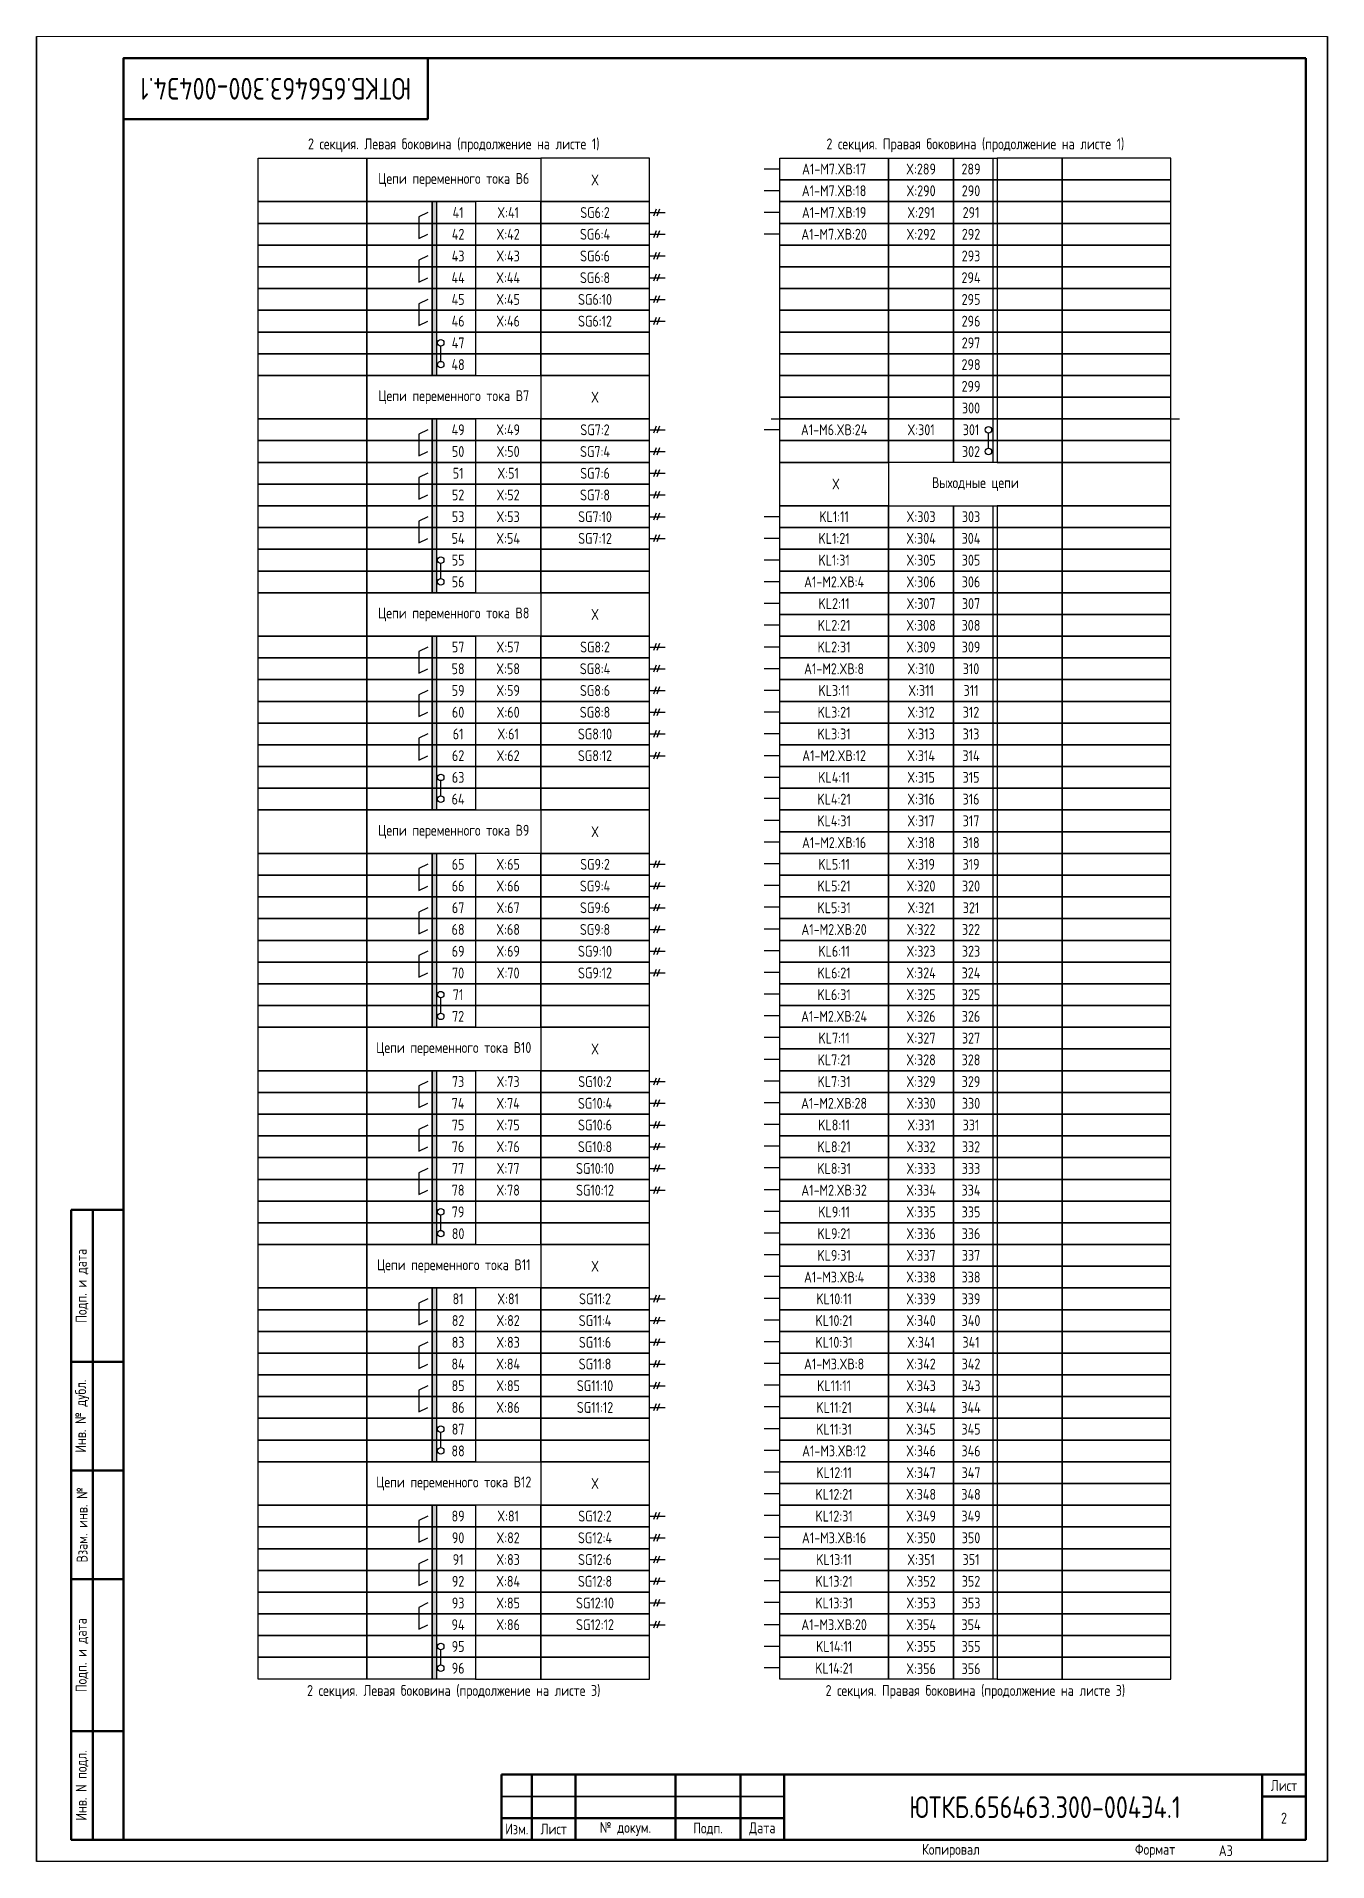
# Paper-space layout 'Э4.1_2' of a CAD drawing. Header units: millimetres, sheet in inches. Extents: x 266.7 to 273.8, y 94.4 to 104.5.
# The model-space entities are those that its viewports show. They can reach past a viewport. Long polylines and large blocks are cut down to what shows.
import ezdxf

# ---------------------------------------------------------------- set-up
doc = ezdxf.new("R2010")
doc.units = ezdxf.units.MM
doc.styles.add('Gost_type_A', font='GOST_0.TTF')

psp = doc.layouts.new('Э4.1_2')

msp = doc.modelspace()

# ---------------------------------------------------------------- texts
at = {"insert": (8332, 408.07), "char_height": 5, "width": 70, "attachment_point": 5, "rotation": 180, "style": 'Gost_type_A'}
msp.add_mtext('ЮТКБ.656463.300-004Э4.1', dxfattribs=at)
at = {"style": 'Gost_type_A'}
for s, insert, char_height, width, attachment_point in [('2 секция. Левая боковина (продолжение на листе 1)', (8373, 395.03), 2.5, 90, 5), ('2 секция. Правая боковина (продолжение на листе 1)', (8493, 395.03), 2.5, 90, 5), ('A1-M7.XВ:17', (8460.5, 389.57), 2.5, 25, 5), ('Цепи переменного тока В6', (8373, 387.07), 2.5, 40, 5), ('X', (8405.5, 387.07), 2.5, 25, 5), ('A1-M7.XВ:18', (8460.5, 384.57), 2.5, 25, 5), ('SG6:2', (8405.5, 379.57), 2.5, 25, 5), ('A1-M7.XВ:19', (8460.5, 379.57), 2.5, 25, 5), ('SG6:4', (8405.5, 374.57), 2.5, 25, 5), ('A1-M7.XВ:20', (8460.5, 374.57), 2.5, 25, 5), ('SG6:6', (8405.5, 369.57), 2.5, 25, 5), ('SG6:8', (8405.5, 364.57), 2.5, 25, 5), ('SG6:10', (8405.5, 359.57), 2.5, 25, 5), ('SG6:12', (8405.5, 354.57), 2.5, 25, 5), ('Цепи переменного тока В7', (8373, 337.07), 2.5, 40, 5), ('X', (8405.5, 337.07), 2.5, 25, 5), ('SG7:2', (8405.5, 329.57), 2.5, 25, 5), ('A1-M6.XВ:24', (8460.5, 329.57), 2.5, 25, 5), ('SG7:4', (8405.5, 324.57), 2.5, 25, 5), ('SG7:6', (8405.5, 319.57), 2.5, 25, 5), ('SG7:8', (8405.5, 314.57), 2.5, 25, 5), ('X', (8460.91, 317.07), 2.5, 25, 5), ('Выходные цепи', (8493, 317.07), 2.5, 40, 5), ('SG7:10', (8405.5, 309.57), 2.5, 25, 5), ('KL1:11', (8460.5, 309.57), 2.5, 25, 5), ('SG7:12', (8405.5, 304.57), 2.5, 25, 5), ('KL1:21', (8460.5, 304.57), 2.5, 25, 5), ('KL1:31', (8460.5, 299.57), 2.5, 25, 5), ('A1-M2.XВ:4', (8460.5, 294.57), 2.5, 25, 5), ('KL2:11', (8460.5, 289.57), 2.5, 25, 5), ('Цепи переменного тока В8', (8373, 287.07), 2.5, 40, 5), ('X', (8405.5, 287.07), 2.5, 25, 5), ('KL2:21', (8460.5, 284.57), 2.5, 25, 5), ('SG8:2', (8405.5, 279.57), 2.5, 25, 5), ('KL2:31', (8460.5, 279.57), 2.5, 25, 5), ('SG8:4', (8405.5, 274.57), 2.5, 25, 5), ('A1-M2.XВ:8', (8460.5, 274.57), 2.5, 25, 5), ('SG8:6', (8405.5, 269.57), 2.5, 25, 5), ('KL3:11', (8460.5, 269.57), 2.5, 25, 5), ('SG8:8', (8405.5, 264.57), 2.5, 25, 5), ('KL3:21', (8460.5, 264.57), 2.5, 25, 5), ('SG8:10', (8405.5, 259.57), 2.5, 25, 5), ('KL3:31', (8460.5, 259.57), 2.5, 25, 5), ('SG8:12', (8405.5, 254.57), 2.5, 25, 5), ('A1-M2.XВ:12', (8460.5, 254.57), 2.5, 25, 5), ('KL4:11', (8460.5, 249.57), 2.5, 25, 5), ('KL4:21', (8460.5, 244.57), 2.5, 25, 5), ('KL4:31', (8460.5, 239.57), 2.5, 25, 5), ('Цепи переменного тока В9 ', (8373, 237.07), 2.5, 40, 5), ('X', (8405.5, 237.07), 2.5, 25, 5), ('A1-M2.XВ:16', (8460.5, 234.57), 2.5, 25, 5), ('SG9:2', (8405.5, 229.57), 2.5, 25, 5), ('KL5:11', (8460.5, 229.57), 2.5, 25, 5), ('SG9:4', (8405.5, 224.57), 2.5, 25, 5), ('KL5:21', (8460.5, 224.57), 2.5, 25, 5), ('SG9:6', (8405.5, 219.57), 2.5, 25, 5), ('KL5:31', (8460.5, 219.57), 2.5, 25, 5), ('SG9:8', (8405.5, 214.57), 2.5, 25, 5), ('A1-M2.XВ:20', (8460.5, 214.57), 2.5, 25, 5), ('SG9:10', (8405.5, 209.57), 2.5, 25, 5), ('KL6:11', (8460.5, 209.57), 2.5, 25, 5), ('SG9:12', (8405.5, 204.57), 2.5, 25, 5), ('KL6:21', (8460.5, 204.57), 2.5, 25, 5), ('KL6:31', (8460.5, 199.57), 2.5, 25, 5), ('A1-M2.XВ:24', (8460.5, 194.57), 2.5, 25, 5), ('KL7:11', (8460.5, 189.57), 2.5, 25, 5), ('Цепи переменного тока В10', (8373, 187.07), 2.5, 40, 5), ('X', (8405.5, 187.07), 2.5, 25, 5), ('KL7:21', (8460.5, 184.57), 2.5, 25, 5), ('SG10:2', (8405.5, 179.57), 2.5, 25, 5), ('KL7:31', (8460.5, 179.57), 2.5, 25, 5), ('SG10:4', (8405.5, 174.57), 2.5, 25, 5), ('A1-M2.XВ:28', (8460.5, 174.57), 2.5, 25, 5), ('SG10:6', (8405.5, 169.57), 2.5, 25, 5), ('KL8:11', (8460.5, 169.57), 2.5, 25, 5), ('SG10:8', (8405.5, 164.57), 2.5, 25, 5), ('KL8:21', (8460.5, 164.57), 2.5, 25, 5), ('SG10:10', (8405.5, 159.57), 2.5, 25, 5), ('KL8:31', (8460.5, 159.57), 2.5, 25, 5), ('SG10:12', (8405.5, 154.57), 2.5, 25, 5), ('A1-M2.XВ:32', (8460.5, 154.57), 2.5, 25, 5), ('KL9:11', (8460.5, 149.57), 2.5, 25, 5), ('KL9:21', (8460.5, 144.57), 2.5, 25, 5), ('Цепи переменного тока В11', (8373, 137.07), 2.5, 40, 5), ('KL9:31', (8460.5, 139.57), 2.5, 25, 5), ('X', (8405.5, 137.07), 2.5, 25, 5), ('A1-M3.XВ:4', (8460.5, 134.57), 2.5, 25, 5), ('SG11:2', (8405.5, 129.57), 2.5, 25, 5), ('KL10:11', (8460.5, 129.57), 2.5, 25, 5), ('SG11:4', (8405.5, 124.57), 2.5, 25, 5), ('KL10:21', (8460.5, 124.57), 2.5, 25, 5), ('SG11:6', (8405.5, 119.57), 2.5, 25, 5), ('KL10:31', (8460.5, 119.57), 2.5, 25, 5), ('SG11:8', (8405.5, 114.57), 2.5, 25, 5), ('A1-M3.XВ:8', (8460.5, 114.57), 2.5, 25, 5), ('SG11:10', (8405.5, 109.57), 2.5, 25, 5), ('KL11:11', (8460.5, 109.57), 2.5, 25, 5), ('SG11:12', (8405.5, 104.57), 2.5, 25, 5), ('KL11:21', (8460.5, 104.57), 2.5, 25, 5), ('KL11:31', (8460.5, 99.57), 2.5, 25, 5), ('A1-M3.XВ:12', (8460.5, 94.57), 2.5, 25, 5), ('Цепи переменного тока В12', (8373, 87.07), 2.5, 40, 5), ('X', (8405.5, 87.07), 2.5, 25, 5), ('KL12:11', (8460.5, 89.57), 2.5, 25, 5), ('KL12:21', (8460.5, 84.57), 2.5, 25, 5), ('SG12:2', (8405.5, 79.57), 2.5, 25, 5), ('KL12:31', (8460.5, 79.57), 2.5, 25, 5), ('SG12:4', (8405.5, 74.57), 2.5, 25, 5), ('A1-M3.XВ:16', (8460.5, 74.57), 2.5, 25, 5), ('SG12:6', (8405.5, 69.57), 2.5, 25, 5), ('KL13:11', (8460.5, 69.57), 2.5, 25, 5), ('SG12:8', (8405.5, 64.57), 2.5, 25, 5), ('KL13:21', (8460.5, 64.57), 2.5, 25, 5), ('SG12:10', (8405.5, 59.57), 2.5, 25, 5), ('KL13:31', (8460.5, 59.57), 2.5, 25, 5), ('SG12:12', (8405.5, 54.57), 2.5, 25, 5), ('A1-M3.XВ:20', (8460.5, 54.57), 2.5, 25, 5), ('KL14:11', (8460.5, 49.57), 2.5, 25, 5), ('KL14:21', (8460.5, 44.57), 2.5, 25, 5), ('2 секция. Левая боковина (продолжение на листе 3)', (8373, 39.1), 2.5, 90, 5), ('2 секция. Правая боковина (продолжение на листе 3)', (8493, 39.1), 2.5, 90, 5), ('ЮТКБ.656463.300-004Э4.1', (8509, 12.57), 5, 120, 5), ('2', (8564, 10.07), 2.5, 10, 5), ('A3', (8549, 2.57), 2.5, 20, 4), ('A3', (8549, 2.57), 2.5, 20, 4)]:
    msp.add_mtext(s, dxfattribs=dict(at, insert=insert, char_height=char_height, width=width, attachment_point=attachment_point))
at = {"ltscale": 10, "char_height": 2.5, "attachment_point": 5, "style": 'Gost_type_A'}
for s, insert, width in [('X:289', (8480.5, 389.57), 15), ('289', (8492, 389.57), 8), ('X:290', (8480.5, 384.57), 15), ('290', (8492, 384.57), 8), ('41', (8374, 379.57), 8), ('X:41', (8385.5, 379.57), 15), ('X:291', (8480.5, 379.57), 15), ('291', (8492, 379.57), 8), ('42', (8374, 374.57), 8), ('X:42', (8385.5, 374.57), 15), ('X:292', (8480.5, 374.57), 15), ('292', (8492, 374.57), 8), ('43', (8374, 369.57), 8), ('X:43', (8385.5, 369.57), 15), ('293', (8492, 369.57), 8), ('44', (8374, 364.57), 8), ('X:44', (8385.5, 364.57), 15), ('294', (8492, 364.57), 8), ('45', (8374, 359.57), 8), ('X:45', (8385.5, 359.57), 15), ('295', (8492, 359.57), 8), ('46', (8374, 354.57), 8), ('X:46', (8385.5, 354.57), 15), ('296', (8492, 354.57), 8), ('47', (8374, 349.57), 8), ('297', (8492, 349.57), 8), ('48', (8374, 344.57), 8), ('298', (8492, 344.57), 8), ('299', (8492, 339.57), 8), ('300', (8492, 334.57), 8), ('49', (8374, 329.57), 8), ('X:49', (8385.5, 329.57), 15), ('X:301', (8480.5, 329.57), 15), ('301', (8492, 329.57), 8), ('50', (8374, 324.57), 8), ('X:50', (8385.5, 324.57), 15), ('302', (8492, 324.57), 8), ('51', (8374, 319.57), 8), ('X:51', (8385.5, 319.57), 15), ('52', (8374, 314.57), 8), ('X:52', (8385.5, 314.57), 15), ('53', (8374, 309.57), 8), ('X:53', (8385.5, 309.57), 15), ('X:303', (8480.5, 309.57), 15), ('303', (8492, 309.57), 8), ('54', (8374, 304.57), 8), ('X:54', (8385.5, 304.57), 15), ('X:304', (8480.5, 304.57), 15), ('304', (8492, 304.57), 8), ('55', (8374, 299.57), 8), ('X:305', (8480.5, 299.57), 15), ('305', (8492, 299.57), 8), ('56', (8374, 294.57), 8), ('X:306', (8480.5, 294.57), 15), ('306', (8492, 294.57), 8), ('X:307', (8480.5, 289.57), 15), ('307', (8492, 289.57), 8), ('X:308', (8480.5, 284.57), 15), ('308', (8492, 284.57), 8), ('57', (8374, 279.57), 8), ('X:57', (8385.5, 279.57), 15), ('X:309', (8480.5, 279.57), 15), ('309', (8492, 279.57), 8), ('58', (8374, 274.57), 8), ('X:58', (8385.5, 274.57), 15), ('X:310', (8480.5, 274.57), 15), ('310', (8492, 274.57), 8), ('59', (8374, 269.57), 8), ('X:59', (8385.5, 269.57), 15), ('X:311', (8480.5, 269.57), 15), ('311', (8492, 269.57), 8), ('60', (8374, 264.57), 8), ('X:60', (8385.5, 264.57), 15), ('X:312', (8480.5, 264.57), 15), ('312', (8492, 264.57), 8), ('61', (8374, 259.57), 8), ('X:61', (8385.5, 259.57), 15), ('X:313', (8480.5, 259.57), 15), ('313', (8492, 259.57), 8), ('62', (8374, 254.57), 8), ('X:62', (8385.5, 254.57), 15), ('X:314', (8480.5, 254.57), 15), ('314', (8492, 254.57), 8), ('63', (8374, 249.57), 8), ('X:315', (8480.5, 249.57), 15), ('315', (8492, 249.57), 8), ('64', (8374, 244.57), 8), ('X:316', (8480.5, 244.57), 15), ('316', (8492, 244.57), 8), ('X:317', (8480.5, 239.57), 15), ('317', (8492, 239.57), 8), ('X:318', (8480.5, 234.57), 15), ('318', (8492, 234.57), 8), ('65', (8374, 229.57), 8), ('X:65', (8385.5, 229.57), 15), ('X:319', (8480.5, 229.57), 15), ('319', (8492, 229.57), 8), ('66', (8374, 224.57), 8), ('X:66', (8385.5, 224.57), 15), ('X:320', (8480.5, 224.57), 15), ('320', (8492, 224.57), 8), ('67', (8374, 219.57), 8), ('X:67', (8385.5, 219.57), 15), ('X:321', (8480.5, 219.57), 15), ('321', (8492, 219.57), 8), ('68', (8374, 214.57), 8), ('X:68', (8385.5, 214.57), 15), ('X:322', (8480.5, 214.57), 15), ('322', (8492, 214.57), 8), ('69', (8374, 209.57), 8), ('X:69', (8385.5, 209.57), 15), ('X:323', (8480.5, 209.57), 15), ('323', (8492, 209.57), 8), ('70', (8374, 204.57), 8), ('X:70', (8385.5, 204.57), 15), ('X:324', (8480.5, 204.57), 15), ('324', (8492, 204.57), 8), ('71', (8374, 199.57), 8), ('X:325', (8480.5, 199.57), 15), ('325', (8492, 199.57), 8), ('72', (8374, 194.57), 8), ('X:326', (8480.5, 194.57), 15), ('326', (8492, 194.57), 8), ('X:327', (8480.5, 189.57), 15), ('327', (8492, 189.57), 8), ('X:328', (8480.5, 184.57), 15), ('328', (8492, 184.57), 8), ('73', (8374, 179.57), 8), ('X:73', (8385.5, 179.57), 15), ('X:329', (8480.5, 179.57), 15), ('329', (8492, 179.57), 8), ('74', (8374, 174.57), 8), ('X:74', (8385.5, 174.57), 15), ('X:330', (8480.5, 174.57), 15), ('330', (8492, 174.57), 8), ('75', (8374, 169.57), 8), ('X:75', (8385.5, 169.57), 15), ('X:331', (8480.5, 169.57), 15), ('331', (8492, 169.57), 8), ('76', (8374, 164.57), 8), ('X:76', (8385.5, 164.57), 15), ('X:332', (8480.5, 164.57), 15), ('332', (8492, 164.57), 8), ('77', (8374, 159.57), 8), ('X:77', (8385.5, 159.57), 15), ('X:333', (8480.5, 159.57), 15), ('333', (8492, 159.57), 8), ('78', (8374, 154.57), 8), ('X:78', (8385.5, 154.57), 15), ('X:334', (8480.5, 154.57), 15), ('334', (8492, 154.57), 8), ('79', (8374, 149.57), 8), ('X:335', (8480.5, 149.57), 15), ('335', (8492, 149.57), 8), ('80', (8374, 144.57), 8), ('X:336', (8480.5, 144.57), 15), ('336', (8492, 144.57), 8), ('X:337', (8480.5, 139.57), 15), ('337', (8492, 139.57), 8), ('X:338', (8480.5, 134.57), 15), ('338', (8492, 134.57), 8), ('81', (8374, 129.57), 8), ('X:81', (8385.5, 129.57), 15), ('X:339', (8480.5, 129.57), 15), ('339', (8492, 129.57), 8), ('82', (8374, 124.57), 8), ('X:82', (8385.5, 124.57), 15), ('X:340', (8480.5, 124.57), 15), ('340', (8492, 124.57), 8), ('83', (8374, 119.57), 8), ('X:83', (8385.5, 119.57), 15), ('X:341', (8480.5, 119.57), 15), ('341', (8492, 119.57), 8), ('84', (8374, 114.57), 8), ('X:84', (8385.5, 114.57), 15), ('X:342', (8480.5, 114.57), 15), ('342', (8492, 114.57), 8), ('85', (8374, 109.57), 8), ('X:85', (8385.5, 109.57), 15), ('X:343', (8480.5, 109.57), 15), ('343', (8492, 109.57), 8), ('86', (8374, 104.57), 8), ('X:86', (8385.5, 104.57), 15), ('X:344', (8480.5, 104.57), 15), ('344', (8492, 104.57), 8), ('87', (8374, 99.57), 8), ('X:345', (8480.5, 99.57), 15), ('345', (8492, 99.57), 8), ('88', (8374, 94.57), 8), ('X:346', (8480.5, 94.57), 15), ('346', (8492, 94.57), 8), ('X:347', (8480.5, 89.57), 15), ('347', (8492, 89.57), 8), ('X:348', (8480.5, 84.57), 15), ('348', (8492, 84.57), 8), ('89', (8374, 79.57), 8), ('X:81', (8385.5, 79.57), 15), ('X:349', (8480.5, 79.57), 15), ('349', (8492, 79.57), 8), ('90', (8374, 74.57), 8), ('X:82', (8385.5, 74.57), 15), ('X:350', (8480.5, 74.57), 15), ('350', (8492, 74.57), 8), ('91', (8374, 69.57), 8), ('X:83', (8385.5, 69.57), 15), ('X:351', (8480.5, 69.57), 15), ('351', (8492, 69.57), 8), ('92', (8374, 64.57), 8), ('X:84', (8385.5, 64.57), 15), ('X:352', (8480.5, 64.57), 15), ('352', (8492, 64.57), 8), ('93', (8374, 59.57), 8), ('X:85', (8385.5, 59.57), 15), ('X:353', (8480.5, 59.57), 15), ('353', (8492, 59.57), 8), ('94', (8374, 54.57), 8), ('X:86', (8385.5, 54.57), 15), ('X:354', (8480.5, 54.57), 15), ('354', (8492, 54.57), 8), ('95', (8374, 49.57), 8), ('X:355', (8480.5, 49.57), 15), ('355', (8492, 49.57), 8), ('96', (8374, 44.57), 8), ('X:356', (8480.5, 44.45), 15), ('356', (8492, 44.45), 8)]:
    msp.add_mtext(s, dxfattribs=dict(at, insert=insert, width=width))

# ---------------------------------------------------------------- blocks, each defined once
blk = doc.blocks.new('Штамп левый нижний')
at = {"lineweight": 50}
for points in [[(-12, 145), (-7, 145), (-7, 110), (-12, 110)], [(-7, 145), (0, 145), (0, 110), (-7, 110)], [(-12, 110), (-7, 110), (-7, 85), (-12, 85)], [(-7, 110), (0, 110), (0, 85), (-7, 85)], [(-12, 85), (-7, 85), (-7, 60), (-12, 60)], [(-7, 85), (0, 85), (0, 60), (-7, 60)], [(-12, 60), (-7, 60), (-7, 25), (-12, 25)], [(-7, 60), (0, 60), (0, 25), (-7, 25)], [(-12, 25), (-7, 25), (-7, 0), (-12, 0)], [(-7, 25), (0, 25), (0, 0), (-7, 0)]]:
    blk.add_lwpolyline(points, close=True, dxfattribs=at)
at = {"char_height": 2.5, "attachment_point": 5, "rotation": 90, "style": 'Gost_type_A'}
for s, insert, width in [('Подп. и дата', (-9.5, 127.5), 35), ('Инв. № дубл.', (-9.5, 97.5), 25), ('Взам. инв. №', (-9.5, 72.5), 25), ('Подп. и дата', (-9.5, 42.5), 35), ('Инв. N подл.', (-9.5, 12.5), 25)]:
    blk.add_mtext(s, dxfattribs=dict(at, insert=insert, width=width))
blk = doc.blocks.new('Штамп угловой верхний')
at = {"lineweight": 50}
blk.add_lwpolyline([(0, 0), (70, 0), (70, -14), (0, -14)], close=True, dxfattribs=at)
blk = doc.blocks.new('Штамп малый нижний')
at = {"lineweight": 50}
for points in [[(-185, 15), (-178, 15), (-178, 5), (-185, 5)], [(-178, 15), (-168, 15), (-168, 5), (-178, 5)], [(-168, 15), (-145, 15), (-145, 5), (-168, 5)], [(-145, 15), (-130, 15), (-130, 5), (-145, 5)], [(-130, 15), (-120, 15), (-120, 5), (-130, 5)], [(-120, 15), (-10, 15), (-10, 0), (-120, 0)], [(-10, 15), (0, 15), (0, 10), (-10, 10)], [(-10, 10), (0, 10), (0, 0), (-10, 0)], [(-185, 5), (-178, 5), (-178, 0), (-185, 0)], [(-178, 5), (-168, 5), (-168, 0), (-178, 0)], [(-168, 5), (-145, 5), (-145, 0), (-168, 0)], [(-145, 5), (-130, 5), (-130, 0), (-145, 0)], [(-130, 5), (-120, 5), (-120, 0), (-130, 0)]]:
    blk.add_lwpolyline(points, close=True, dxfattribs=at)
for points in [[(-185, 15), (-178, 15), (-178, 10), (-185, 10)], [(-178, 15), (-168, 15), (-168, 10), (-178, 10)], [(-168, 15), (-145, 15), (-145, 10), (-168, 10)], [(-145, 15), (-130, 15), (-130, 10), (-145, 10)], [(-130, 15), (-120, 15), (-120, 10), (-130, 10)], [(-185, 10), (-178, 10), (-178, 5), (-185, 5)], [(-178, 10), (-168, 10), (-168, 5), (-178, 5)], [(-168, 10), (-145, 10), (-145, 5), (-168, 5)], [(-145, 10), (-130, 10), (-130, 5), (-145, 5)], [(-130, 10), (-120, 10), (-120, 5), (-130, 5)]]:
    blk.add_lwpolyline(points, close=True)
at = {"char_height": 2.5, "style": 'Gost_type_A'}
for s, insert, width, attachment_point in [('Лист', (-5, 12.5), 10, 5), ('Изм.', (-181.5, 2.5), 7, 5), ('Лист', (-173, 2.5), 10, 5), ('№ докум.', (-156.5, 2.5), 23, 5), ('Подп.', (-137.5, 2.5), 15, 5), ('Дата', (-125, 2.5), 10, 5), ('Копировал', (-75, -2.53), 13.1202, 6), ('Формат', (-30, -2.53), 13.1202, 6)]:
    blk.add_mtext(s, dxfattribs=dict(at, insert=insert, width=width, attachment_point=attachment_point))

# ---------------------------------------------------------------- hatches: boundary and pattern name
h = msp.add_hatch(color=256)
h.dxf.hatch_style = 1
h.paths.add_polyline_path([(8369, 382.07), (8368, 382.07), (8368, 342.07), (8369, 342.07)])
h = msp.add_hatch(color=256)
h.dxf.hatch_style = 1
h.paths.add_polyline_path([(8369, 332.07), (8368, 332.07), (8368, 292.07), (8369, 292.07)])
h = msp.add_hatch(color=256)
h.dxf.hatch_style = 1
h.paths.add_polyline_path([(8369, 282.07), (8368, 282.07), (8368, 242.07), (8369, 242.07)])
h = msp.add_hatch(color=256)
h.dxf.hatch_style = 1
h.paths.add_polyline_path([(8369, 232.07), (8368, 232.07), (8368, 192.07), (8369, 192.07)])
h = msp.add_hatch(color=256)
h.dxf.hatch_style = 1
h.paths.add_polyline_path([(8369, 182.07), (8368, 182.07), (8368, 142.07), (8369, 142.07)])
h = msp.add_hatch(color=256)
h.dxf.hatch_style = 1
h.paths.add_polyline_path([(8369, 132.07), (8368, 132.07), (8368, 92.07), (8369, 92.07)])
h = msp.add_hatch(color=256)
h.dxf.hatch_style = 1
h.paths.add_polyline_path([(8369, 82.07), (8368, 82.07), (8368, 42.07), (8369, 42.07)])

# ---------------------------------------------------------------- linework, layer by layer
for p, q in [((8497, 392.07), (8497, 337.07)), ((8448, 389.57), (8444.38, 389.57)), ((8448, 384.57), (8444.38, 384.57)), ((8418, 379.57), (8421.62, 379.57)), ((8419.54, 380.38), (8418.96, 378.76)), ((8420.33, 380.38), (8419.75, 378.76)), ((8448, 379.57), (8444.38, 379.57)), ((8418, 374.57), (8421.62, 374.57)), ((8419.54, 375.38), (8418.96, 373.76)), ((8420.33, 375.38), (8419.75, 373.76)), ((8448, 374.57), (8444.38, 374.57)), ((8419.54, 370.38), (8418.96, 368.76)), ((8420.33, 370.38), (8419.75, 368.76)), ((8418, 369.57), (8421.62, 369.57)), ((8418, 364.57), (8421.62, 364.57)), ((8419.54, 365.38), (8418.96, 363.76)), ((8420.33, 365.38), (8419.75, 363.76)), ((8418, 359.57), (8421.62, 359.57)), ((8419.54, 360.38), (8418.96, 358.76)), ((8420.33, 360.38), (8419.75, 358.76)), ((8497, 357.07), (8497, 337.07)), ((8418, 354.57), (8421.62, 354.57)), ((8419.54, 355.38), (8418.96, 353.76)), ((8420.33, 355.38), (8419.75, 353.76)), ((8370, 345.32), (8370, 348.82)), ((8497, 347.07), (8497, 322.07)), ((8446, 332.07), (8540, 332.07)), ((8418, 329.57), (8421.62, 329.57)), ((8419.54, 330.38), (8418.96, 328.76)), ((8420.33, 330.38), (8419.75, 328.76)), ((8448, 329.57), (8444.38, 329.57)), ((8496, 325.32), (8496, 328.82)), ((8418, 324.57), (8421.62, 324.57)), ((8419.54, 325.38), (8418.96, 323.76)), ((8420.33, 325.38), (8419.75, 323.76)), ((8418, 319.57), (8421.62, 319.57)), ((8419.54, 320.38), (8418.96, 318.76)), ((8420.33, 320.38), (8419.75, 318.76)), ((8419.54, 315.38), (8418.96, 313.76)), ((8420.33, 315.38), (8419.75, 313.76)), ((8418, 314.57), (8421.62, 314.57)), ((8497, 312.18), (8497, 52.18)), ((8497, 312.07), (8497, 77.07)), ((8497, 312.07), (8497, 72.07)), ((8497, 312.07), (8497, 67.07)), ((8497, 312.07), (8497, 62.07)), ((8497, 312.07), (8497, 57.07)), ((8497, 312.07), (8497, 142.07)), ((8497, 312.07), (8497, 87.07)), ((8497, 312.07), (8497, 97.07)), ((8418, 309.57), (8421.62, 309.57)), ((8419.54, 310.38), (8418.96, 308.76)), ((8420.33, 310.38), (8419.75, 308.76)), ((8448, 309.57), (8444.38, 309.57)), ((8497, 307.18), (8497, 42.07)), ((8418, 304.57), (8421.62, 304.57)), ((8419.54, 305.38), (8418.96, 303.76)), ((8420.33, 305.38), (8419.75, 303.76)), ((8448, 304.57), (8444.38, 304.57)), ((8370, 295.32), (8370, 298.82)), ((8448, 299.57), (8444.38, 299.57)), ((8448, 294.57), (8444.38, 294.57)), ((8448, 289.57), (8444.38, 289.57)), ((8448, 284.57), (8444.38, 284.57)), ((8418, 279.57), (8421.62, 279.57)), ((8419.54, 280.38), (8418.96, 278.76)), ((8420.33, 280.38), (8419.75, 278.76)), ((8448, 279.57), (8444.38, 279.57)), ((8418, 274.57), (8421.62, 274.57)), ((8419.54, 275.38), (8418.96, 273.76)), ((8420.33, 275.38), (8419.75, 273.76)), ((8448, 274.57), (8444.38, 274.57)), ((8418, 269.57), (8421.62, 269.57)), ((8419.54, 270.38), (8418.96, 268.76)), ((8420.33, 270.38), (8419.75, 268.76)), ((8448, 269.57), (8444.38, 269.57)), ((8419.54, 265.38), (8418.96, 263.76)), ((8420.33, 265.38), (8419.75, 263.76)), ((8418, 264.57), (8421.62, 264.57)), ((8448, 264.57), (8444.38, 264.57)), ((8418, 259.57), (8421.62, 259.57)), ((8419.54, 260.38), (8418.96, 258.76)), ((8420.33, 260.38), (8419.75, 258.76)), ((8448, 259.57), (8444.38, 259.57)), ((8418, 254.57), (8421.62, 254.57)), ((8419.54, 255.38), (8418.96, 253.76)), ((8420.33, 255.38), (8419.75, 253.76)), ((8448, 254.57), (8444.38, 254.57)), ((8370, 245.32), (8370, 248.82)), ((8448, 249.57), (8444.38, 249.57)), ((8448, 244.68), (8444.38, 244.68)), ((8448, 239.68), (8444.38, 239.68)), ((8448, 234.68), (8444.38, 234.68)), ((8418, 229.57), (8421.62, 229.57)), ((8419.54, 230.38), (8418.96, 228.76)), ((8420.33, 230.38), (8419.75, 228.76)), ((8448, 229.68), (8444.38, 229.68)), ((8418, 224.57), (8421.62, 224.57)), ((8419.54, 225.38), (8418.96, 223.76)), ((8420.33, 225.38), (8419.75, 223.76)), ((8448, 224.68), (8444.38, 224.68)), ((8418, 219.57), (8421.62, 219.57)), ((8419.54, 220.38), (8418.96, 218.76)), ((8420.33, 220.38), (8419.75, 218.76)), ((8448, 219.68), (8444.38, 219.68)), ((8418, 214.57), (8421.62, 214.57)), ((8419.54, 215.38), (8418.96, 213.76)), ((8420.33, 215.38), (8419.75, 213.76)), ((8448, 214.68), (8444.38, 214.68)), ((8419.54, 210.38), (8418.96, 208.76)), ((8420.33, 210.38), (8419.75, 208.76)), ((8418, 209.57), (8421.62, 209.57)), ((8448, 209.68), (8444.38, 209.68)), ((8418, 204.57), (8421.62, 204.57)), ((8419.54, 205.38), (8418.96, 203.76)), ((8420.33, 205.38), (8419.75, 203.76)), ((8448, 204.68), (8444.38, 204.68)), ((8370, 195.32), (8370, 198.82)), ((8448, 199.68), (8444.38, 199.68)), ((8448, 194.68), (8444.38, 194.68)), ((8448, 189.68), (8444.38, 189.68)), ((8448, 184.68), (8444.38, 184.68)), ((8418, 179.57), (8421.62, 179.57)), ((8419.54, 180.38), (8418.96, 178.76)), ((8420.33, 180.38), (8419.75, 178.76)), ((8448, 179.68), (8444.38, 179.68)), ((8418, 174.57), (8421.62, 174.57)), ((8419.54, 175.38), (8418.96, 173.76)), ((8420.33, 175.38), (8419.75, 173.76)), ((8448, 174.68), (8444.38, 174.68)), ((8418, 169.57), (8421.62, 169.57)), ((8419.54, 170.38), (8418.96, 168.76)), ((8420.33, 170.38), (8419.75, 168.76)), ((8448, 169.68), (8444.38, 169.68)), ((8418, 164.57), (8421.62, 164.57)), ((8419.54, 165.38), (8418.96, 163.76)), ((8420.33, 165.38), (8419.75, 163.76)), ((8448, 164.68), (8444.38, 164.68)), ((8419.54, 160.38), (8418.96, 158.76)), ((8420.33, 160.38), (8419.75, 158.76)), ((8448, 159.68), (8444.38, 159.68)), ((8418, 159.57), (8421.62, 159.57)), ((8418, 154.57), (8421.62, 154.57)), ((8419.54, 155.38), (8418.96, 153.76)), ((8420.33, 155.38), (8419.75, 153.76)), ((8448, 154.68), (8444.38, 154.68)), ((8370, 145.32), (8370, 148.82)), ((8448, 149.68), (8444.38, 149.68)), ((8448, 144.68), (8444.38, 144.68)), ((8448, 139.68), (8444.38, 139.68)), ((8448, 134.68), (8444.38, 134.68)), ((8419.54, 130.38), (8418.96, 128.76)), ((8420.33, 130.38), (8419.75, 128.76)), ((8418, 129.57), (8421.62, 129.57)), ((8448, 129.68), (8444.38, 129.68)), ((8418, 124.57), (8421.62, 124.57)), ((8419.54, 125.38), (8418.96, 123.76)), ((8420.33, 125.38), (8419.75, 123.76)), ((8448, 124.68), (8444.38, 124.68)), ((8418, 119.57), (8421.62, 119.57)), ((8419.54, 120.38), (8418.96, 118.76)), ((8420.33, 120.38), (8419.75, 118.76)), ((8448, 119.68), (8444.38, 119.68)), ((8418, 114.57), (8421.62, 114.57)), ((8419.54, 115.38), (8418.96, 113.76)), ((8420.33, 115.38), (8419.75, 113.76)), ((8448, 114.68), (8444.38, 114.68)), ((8418, 109.57), (8421.62, 109.57)), ((8419.54, 110.38), (8418.96, 108.76)), ((8420.33, 110.38), (8419.75, 108.76)), ((8448, 109.68), (8444.38, 109.68)), ((8419.54, 105.38), (8418.96, 103.76)), ((8420.33, 105.38), (8419.75, 103.76)), ((8418, 104.57), (8421.62, 104.57)), ((8448, 104.68), (8444.38, 104.68)), ((8370, 95.32), (8370, 98.82)), ((8448, 99.68), (8444.38, 99.68)), ((8448, 94.68), (8444.38, 94.68)), ((8448, 89.68), (8444.38, 89.68)), ((8448, 84.68), (8444.38, 84.68)), ((8419.54, 80.38), (8418.96, 78.76)), ((8420.33, 80.38), (8419.75, 78.76)), ((8418, 79.57), (8421.62, 79.57)), ((8448, 79.68), (8444.38, 79.68)), ((8418, 74.57), (8421.62, 74.57)), ((8419.54, 75.38), (8418.96, 73.76)), ((8420.33, 75.38), (8419.75, 73.76)), ((8448, 74.68), (8444.38, 74.68)), ((8418, 69.57), (8421.62, 69.57)), ((8419.54, 70.38), (8418.96, 68.76)), ((8420.33, 70.38), (8419.75, 68.76)), ((8448, 69.68), (8444.38, 69.68)), ((8418, 64.57), (8421.62, 64.57)), ((8419.54, 65.38), (8418.96, 63.76)), ((8420.33, 65.38), (8419.75, 63.76)), ((8448, 64.68), (8444.38, 64.68)), ((8418, 59.57), (8421.62, 59.57)), ((8419.54, 60.38), (8418.96, 58.76)), ((8420.33, 60.38), (8419.75, 58.76)), ((8448, 59.68), (8444.38, 59.68)), ((8419.54, 55.38), (8418.96, 53.76)), ((8420.33, 55.38), (8419.75, 53.76)), ((8418, 54.57), (8421.62, 54.57)), ((8448, 54.57), (8444.38, 54.57)), ((8370, 45.32), (8370, 48.82)), ((8448, 49.57), (8444.38, 49.57)), ((8448, 44.68), (8444.38, 44.68))]:
    msp.add_line(p, q)
for points in [[(8277, 420.07), (8277, 0.07), (7980, 0.07), (7980, 420.07)], [(8574, 420.07), (8574, 0.07), (8277, 0.07), (8277, 420.07)], [(8871, 420.07), (8871, 0.07), (8574, 0.07), (8574, 420.07)], [(8328, 392.07), (8353, 392.07), (8353, 382.07), (8328, 382.07)], [(8353, 392.07), (8393, 392.07), (8393, 382.07), (8353, 382.07)], [(8418, 392.07), (8393, 392.07), (8393, 382.07), (8418, 382.07)], [(8448, 392.07), (8473, 392.07), (8473, 387.07), (8448, 387.07)], [(8473, 392.07), (8488, 392.07), (8488, 387.07), (8473, 387.07)], [(8488, 392.07), (8498, 392.07), (8498, 387.07), (8488, 387.07)], [(8513, 392.07), (8498, 392.07), (8498, 387.07), (8513, 387.07)], [(8538, 392.07), (8513, 392.07), (8513, 387.07), (8538, 387.07)], [(8448, 387.07), (8473, 387.07), (8473, 382.07), (8448, 382.07)], [(8473, 387.07), (8488, 387.07), (8488, 382.07), (8473, 382.07)], [(8488, 387.07), (8498, 387.07), (8498, 382.07), (8488, 382.07)], [(8513, 387.07), (8498, 387.07), (8498, 382.07), (8513, 382.07)], [(8538, 387.07), (8513, 387.07), (8513, 382.07), (8538, 382.07)], [(8328, 382.07), (8353, 382.07), (8353, 377.07), (8328, 377.07)], [(8353, 382.07), (8368, 382.07), (8368, 377.07), (8353, 377.07)], [(8368, 382.07), (8378, 382.07), (8378, 377.07), (8368, 377.07)], [(8393, 382.07), (8378, 382.07), (8378, 377.07), (8393, 377.07)], [(8418, 382.07), (8393, 382.07), (8393, 377.07), (8418, 377.07)], [(8448, 382.07), (8473, 382.07), (8473, 377.07), (8448, 377.07)], [(8473, 382.07), (8488, 382.07), (8488, 377.07), (8473, 377.07)], [(8488, 382.07), (8498, 382.07), (8498, 377.07), (8488, 377.07)], [(8513, 382.07), (8498, 382.07), (8498, 377.07), (8513, 377.07)], [(8538, 382.07), (8513, 382.07), (8513, 377.07), (8538, 377.07)], [(8328, 377.07), (8353, 377.07), (8353, 372.07), (8328, 372.07)], [(8353, 377.07), (8368, 377.07), (8368, 372.07), (8353, 372.07)], [(8368, 377.07), (8378, 377.07), (8378, 372.07), (8368, 372.07)], [(8393, 377.07), (8378, 377.07), (8378, 372.07), (8393, 372.07)], [(8418, 377.07), (8393, 377.07), (8393, 372.07), (8418, 372.07)], [(8448, 377.07), (8473, 377.07), (8473, 372.07), (8448, 372.07)], [(8473, 377.07), (8488, 377.07), (8488, 372.07), (8473, 372.07)], [(8488, 377.07), (8498, 377.07), (8498, 372.07), (8488, 372.07)], [(8513, 377.07), (8498, 377.07), (8498, 372.07), (8513, 372.07)], [(8538, 377.07), (8513, 377.07), (8513, 372.07), (8538, 372.07)], [(8328, 372.07), (8353, 372.07), (8353, 367.07), (8328, 367.07)], [(8353, 372.07), (8368, 372.07), (8368, 367.07), (8353, 367.07)], [(8368, 372.07), (8378, 372.07), (8378, 367.07), (8368, 367.07)], [(8393, 372.07), (8378, 372.07), (8378, 367.07), (8393, 367.07)], [(8418, 372.07), (8393, 372.07), (8393, 367.07), (8418, 367.07)], [(8448, 372.07), (8473, 372.07), (8473, 367.07), (8448, 367.07)], [(8473, 372.07), (8488, 372.07), (8488, 367.07), (8473, 367.07)], [(8488, 372.07), (8498, 372.07), (8498, 367.07), (8488, 367.07)], [(8513, 372.07), (8498, 372.07), (8498, 367.07), (8513, 367.07)], [(8538, 372.07), (8513, 372.07), (8513, 367.07), (8538, 367.07)], [(8328, 367.07), (8353, 367.07), (8353, 362.07), (8328, 362.07)], [(8353, 367.07), (8368, 367.07), (8368, 362.07), (8353, 362.07)], [(8368, 367.07), (8378, 367.07), (8378, 362.07), (8368, 362.07)], [(8393, 367.07), (8378, 367.07), (8378, 362.07), (8393, 362.07)], [(8418, 367.07), (8393, 367.07), (8393, 362.07), (8418, 362.07)], [(8448, 367.07), (8473, 367.07), (8473, 362.07), (8448, 362.07)], [(8473, 367.07), (8488, 367.07), (8488, 362.07), (8473, 362.07)], [(8488, 367.07), (8498, 367.07), (8498, 362.07), (8488, 362.07)], [(8513, 367.07), (8498, 367.07), (8498, 362.07), (8513, 362.07)], [(8538, 367.07), (8513, 367.07), (8513, 362.07), (8538, 362.07)], [(8328, 362.07), (8353, 362.07), (8353, 357.07), (8328, 357.07)], [(8353, 362.07), (8368, 362.07), (8368, 357.07), (8353, 357.07)], [(8368, 362.07), (8378, 362.07), (8378, 357.07), (8368, 357.07)], [(8393, 362.07), (8378, 362.07), (8378, 357.07), (8393, 357.07)], [(8418, 362.07), (8393, 362.07), (8393, 357.07), (8418, 357.07)], [(8448, 362.07), (8473, 362.07), (8473, 357.07), (8448, 357.07)], [(8473, 362.07), (8488, 362.07), (8488, 357.07), (8473, 357.07)], [(8488, 362.07), (8498, 362.07), (8498, 357.07), (8488, 357.07)], [(8513, 362.07), (8498, 362.07), (8498, 357.07), (8513, 357.07)], [(8538, 362.07), (8513, 362.07), (8513, 357.07), (8538, 357.07)], [(8328, 357.07), (8353, 357.07), (8353, 352.07), (8328, 352.07)], [(8353, 357.07), (8368, 357.07), (8368, 352.07), (8353, 352.07)], [(8368, 357.07), (8378, 357.07), (8378, 352.07), (8368, 352.07)], [(8393, 357.07), (8378, 357.07), (8378, 352.07), (8393, 352.07)], [(8418, 357.07), (8393, 357.07), (8393, 352.07), (8418, 352.07)], [(8448, 357.07), (8473, 357.07), (8473, 352.07), (8448, 352.07)], [(8473, 357.07), (8488, 357.07), (8488, 352.07), (8473, 352.07)], [(8488, 357.07), (8498, 357.07), (8498, 352.07), (8488, 352.07)], [(8513, 357.07), (8498, 357.07), (8498, 352.07), (8513, 352.07)], [(8538, 357.07), (8513, 357.07), (8513, 352.07), (8538, 352.07)], [(8328, 352.07), (8353, 352.07), (8353, 347.07), (8328, 347.07)], [(8353, 352.07), (8368, 352.07), (8368, 347.07), (8353, 347.07)], [(8368, 352.07), (8378, 352.07), (8378, 347.07), (8368, 347.07)], [(8393, 352.07), (8378, 352.07), (8378, 347.07), (8393, 347.07)], [(8418, 352.07), (8393, 352.07), (8393, 347.07), (8418, 347.07)], [(8448, 352.07), (8473, 352.07), (8473, 347.07), (8448, 347.07)], [(8473, 352.07), (8488, 352.07), (8488, 347.07), (8473, 347.07)], [(8488, 352.07), (8498, 352.07), (8498, 347.07), (8488, 347.07)], [(8513, 352.07), (8498, 352.07), (8498, 347.07), (8513, 347.07)], [(8538, 352.07), (8513, 352.07), (8513, 347.07), (8538, 347.07)], [(8328, 347.07), (8353, 347.07), (8353, 342.07), (8328, 342.07)], [(8353, 347.07), (8368, 347.07), (8368, 342.07), (8353, 342.07)], [(8368, 347.07), (8378, 347.07), (8378, 342.07), (8368, 342.07)], [(8393, 347.07), (8378, 347.07), (8378, 342.07), (8393, 342.07)], [(8418, 347.07), (8393, 347.07), (8393, 342.07), (8418, 342.07)], [(8448, 347.07), (8473, 347.07), (8473, 342.07), (8448, 342.07)], [(8473, 347.07), (8488, 347.07), (8488, 342.07), (8473, 342.07)], [(8488, 347.07), (8498, 347.07), (8498, 342.07), (8488, 342.07)], [(8513, 347.07), (8498, 347.07), (8498, 342.07), (8513, 342.07)], [(8538, 347.07), (8513, 347.07), (8513, 342.07), (8538, 342.07)], [(8328, 342.07), (8353, 342.07), (8353, 332.07), (8328, 332.07)], [(8353, 342.07), (8393, 342.07), (8393, 332.07), (8353, 332.07)], [(8418, 342.07), (8393, 342.07), (8393, 332.07), (8418, 332.07)], [(8448, 342.07), (8473, 342.07), (8473, 337.07), (8448, 337.07)], [(8473, 342.07), (8488, 342.07), (8488, 337.07), (8473, 337.07)], [(8488, 342.07), (8498, 342.07), (8498, 337.07), (8488, 337.07)], [(8513, 342.07), (8498, 342.07), (8498, 337.07), (8513, 337.07)], [(8538, 342.07), (8513, 342.07), (8513, 337.07), (8538, 337.07)], [(8448, 337.07), (8473, 337.07), (8473, 332.07), (8448, 332.07)], [(8473, 337.07), (8488, 337.07), (8488, 332.07), (8473, 332.07)], [(8488, 337.07), (8498, 337.07), (8498, 332.07), (8488, 332.07)], [(8513, 337.07), (8498, 337.07), (8498, 332.07), (8513, 332.07)], [(8538, 337.07), (8513, 337.07), (8513, 332.07), (8538, 332.07)], [(8328, 332.07), (8353, 332.07), (8353, 327.07), (8328, 327.07)], [(8353, 332.07), (8368, 332.07), (8368, 327.07), (8353, 327.07)], [(8368, 332.07), (8378, 332.07), (8378, 327.07), (8368, 327.07)], [(8393, 332.07), (8378, 332.07), (8378, 327.07), (8393, 327.07)], [(8418, 332.07), (8393, 332.07), (8393, 327.07), (8418, 327.07)], [(8448, 332.07), (8473, 332.07), (8473, 327.07), (8448, 327.07)], [(8473, 332.07), (8488, 332.07), (8488, 327.07), (8473, 327.07)], [(8488, 332.07), (8498, 332.07), (8498, 327.07), (8488, 327.07)], [(8513, 332.07), (8498, 332.07), (8498, 327.07), (8513, 327.07)], [(8538, 332.07), (8513, 332.07), (8513, 327.07), (8538, 327.07)], [(8328, 327.07), (8353, 327.07), (8353, 322.07), (8328, 322.07)], [(8353, 327.07), (8368, 327.07), (8368, 322.07), (8353, 322.07)], [(8368, 327.07), (8378, 327.07), (8378, 322.07), (8368, 322.07)], [(8393, 327.07), (8378, 327.07), (8378, 322.07), (8393, 322.07)], [(8418, 327.07), (8393, 327.07), (8393, 322.07), (8418, 322.07)], [(8448, 327.07), (8473, 327.07), (8473, 322.07), (8448, 322.07)], [(8473, 327.07), (8488, 327.07), (8488, 322.07), (8473, 322.07)], [(8488, 327.07), (8498, 327.07), (8498, 322.07), (8488, 322.07)], [(8513, 327.07), (8498, 327.07), (8498, 322.07), (8513, 322.07)], [(8538, 327.07), (8513, 327.07), (8513, 322.07), (8538, 322.07)], [(8328, 322.07), (8353, 322.07), (8353, 317.07), (8328, 317.07)], [(8353, 322.07), (8368, 322.07), (8368, 317.07), (8353, 317.07)], [(8368, 322.07), (8378, 322.07), (8378, 317.07), (8368, 317.07)], [(8393, 322.07), (8378, 322.07), (8378, 317.07), (8393, 317.07)], [(8418, 322.07), (8393, 322.07), (8393, 317.07), (8418, 317.07)], [(8448, 322.07), (8473, 322.07), (8473, 312.07), (8448, 312.07)], [(8513, 322.07), (8473, 322.07), (8473, 312.07), (8513, 312.07)], [(8538, 322.07), (8513, 322.07), (8513, 312.07), (8538, 312.07)], [(8328, 317.07), (8353, 317.07), (8353, 312.07), (8328, 312.07)], [(8353, 317.07), (8368, 317.07), (8368, 312.07), (8353, 312.07)], [(8368, 317.07), (8378, 317.07), (8378, 312.07), (8368, 312.07)], [(8393, 317.07), (8378, 317.07), (8378, 312.07), (8393, 312.07)], [(8418, 317.07), (8393, 317.07), (8393, 312.07), (8418, 312.07)], [(8328, 312.07), (8353, 312.07), (8353, 307.07), (8328, 307.07)], [(8353, 312.07), (8368, 312.07), (8368, 307.07), (8353, 307.07)], [(8368, 312.07), (8378, 312.07), (8378, 307.07), (8368, 307.07)], [(8393, 312.07), (8378, 312.07), (8378, 307.07), (8393, 307.07)], [(8418, 312.07), (8393, 312.07), (8393, 307.07), (8418, 307.07)], [(8448, 312.07), (8473, 312.07), (8473, 307.07), (8448, 307.07)], [(8473, 312.07), (8488, 312.07), (8488, 307.07), (8473, 307.07)], [(8488, 312.07), (8498, 312.07), (8498, 307.07), (8488, 307.07)], [(8513, 312.07), (8498, 312.07), (8498, 307.07), (8513, 307.07)], [(8538, 312.07), (8513, 312.07), (8513, 307.07), (8538, 307.07)], [(8328, 307.07), (8353, 307.07), (8353, 302.07), (8328, 302.07)], [(8353, 307.07), (8368, 307.07), (8368, 302.07), (8353, 302.07)], [(8368, 307.07), (8378, 307.07), (8378, 302.07), (8368, 302.07)], [(8393, 307.07), (8378, 307.07), (8378, 302.07), (8393, 302.07)], [(8418, 307.07), (8393, 307.07), (8393, 302.07), (8418, 302.07)], [(8448, 307.07), (8473, 307.07), (8473, 302.07), (8448, 302.07)], [(8473, 307.07), (8488, 307.07), (8488, 302.07), (8473, 302.07)], [(8488, 307.07), (8498, 307.07), (8498, 302.07), (8488, 302.07)], [(8513, 307.07), (8498, 307.07), (8498, 302.07), (8513, 302.07)], [(8538, 307.07), (8513, 307.07), (8513, 302.07), (8538, 302.07)], [(8328, 302.07), (8353, 302.07), (8353, 297.07), (8328, 297.07)], [(8353, 302.07), (8368, 302.07), (8368, 297.07), (8353, 297.07)], [(8368, 302.07), (8378, 302.07), (8378, 297.07), (8368, 297.07)], [(8393, 302.07), (8378, 302.07), (8378, 297.07), (8393, 297.07)], [(8418, 302.07), (8393, 302.07), (8393, 297.07), (8418, 297.07)], [(8448, 302.07), (8473, 302.07), (8473, 297.07), (8448, 297.07)], [(8473, 302.07), (8488, 302.07), (8488, 297.07), (8473, 297.07)], [(8488, 302.07), (8498, 302.07), (8498, 297.07), (8488, 297.07)], [(8513, 302.07), (8498, 302.07), (8498, 297.07), (8513, 297.07)], [(8538, 302.07), (8513, 302.07), (8513, 297.07), (8538, 297.07)], [(8328, 297.07), (8353, 297.07), (8353, 292.07), (8328, 292.07)], [(8353, 297.07), (8368, 297.07), (8368, 292.07), (8353, 292.07)], [(8368, 297.07), (8378, 297.07), (8378, 292.07), (8368, 292.07)], [(8393, 297.07), (8378, 297.07), (8378, 292.07), (8393, 292.07)], [(8418, 297.07), (8393, 297.07), (8393, 292.07), (8418, 292.07)], [(8448, 297.07), (8473, 297.07), (8473, 292.07), (8448, 292.07)], [(8473, 297.07), (8488, 297.07), (8488, 292.07), (8473, 292.07)], [(8488, 297.07), (8498, 297.07), (8498, 292.07), (8488, 292.07)], [(8513, 297.07), (8498, 297.07), (8498, 292.07), (8513, 292.07)], [(8538, 297.07), (8513, 297.07), (8513, 292.07), (8538, 292.07)], [(8328, 292.07), (8353, 292.07), (8353, 282.07), (8328, 282.07)], [(8353, 292.07), (8393, 292.07), (8393, 282.07), (8353, 282.07)], [(8418, 292.07), (8393, 292.07), (8393, 282.07), (8418, 282.07)], [(8448, 292.07), (8473, 292.07), (8473, 287.07), (8448, 287.07)], [(8473, 292.07), (8488, 292.07), (8488, 287.07), (8473, 287.07)], [(8488, 292.07), (8498, 292.07), (8498, 287.07), (8488, 287.07)], [(8513, 292.07), (8498, 292.07), (8498, 287.07), (8513, 287.07)], [(8538, 292.07), (8513, 292.07), (8513, 287.07), (8538, 287.07)], [(8448, 287.07), (8473, 287.07), (8473, 282.07), (8448, 282.07)], [(8473, 287.07), (8488, 287.07), (8488, 282.07), (8473, 282.07)], [(8488, 287.07), (8498, 287.07), (8498, 282.07), (8488, 282.07)], [(8513, 287.07), (8498, 287.07), (8498, 282.07), (8513, 282.07)], [(8538, 287.07), (8513, 287.07), (8513, 282.07), (8538, 282.07)], [(8328, 282.07), (8353, 282.07), (8353, 277.07), (8328, 277.07)], [(8353, 282.07), (8368, 282.07), (8368, 277.07), (8353, 277.07)], [(8368, 282.07), (8378, 282.07), (8378, 277.07), (8368, 277.07)], [(8393, 282.07), (8378, 282.07), (8378, 277.07), (8393, 277.07)], [(8418, 282.07), (8393, 282.07), (8393, 277.07), (8418, 277.07)], [(8448, 282.07), (8473, 282.07), (8473, 277.07), (8448, 277.07)], [(8473, 282.07), (8488, 282.07), (8488, 277.07), (8473, 277.07)], [(8488, 282.07), (8498, 282.07), (8498, 277.07), (8488, 277.07)], [(8513, 282.07), (8498, 282.07), (8498, 277.07), (8513, 277.07)], [(8538, 282.07), (8513, 282.07), (8513, 277.07), (8538, 277.07)], [(8328, 277.07), (8353, 277.07), (8353, 272.07), (8328, 272.07)], [(8353, 277.07), (8368, 277.07), (8368, 272.07), (8353, 272.07)], [(8368, 277.07), (8378, 277.07), (8378, 272.07), (8368, 272.07)], [(8393, 277.07), (8378, 277.07), (8378, 272.07), (8393, 272.07)], [(8418, 277.07), (8393, 277.07), (8393, 272.07), (8418, 272.07)], [(8448, 277.07), (8473, 277.07), (8473, 272.07), (8448, 272.07)], [(8473, 277.07), (8488, 277.07), (8488, 272.07), (8473, 272.07)], [(8488, 277.07), (8498, 277.07), (8498, 272.07), (8488, 272.07)], [(8513, 277.07), (8498, 277.07), (8498, 272.07), (8513, 272.07)], [(8538, 277.07), (8513, 277.07), (8513, 272.07), (8538, 272.07)], [(8328, 272.07), (8353, 272.07), (8353, 267.07), (8328, 267.07)], [(8353, 272.07), (8368, 272.07), (8368, 267.07), (8353, 267.07)], [(8368, 272.07), (8378, 272.07), (8378, 267.07), (8368, 267.07)], [(8393, 272.07), (8378, 272.07), (8378, 267.07), (8393, 267.07)], [(8418, 272.07), (8393, 272.07), (8393, 267.07), (8418, 267.07)], [(8448, 272.07), (8473, 272.07), (8473, 267.07), (8448, 267.07)], [(8473, 272.07), (8488, 272.07), (8488, 267.07), (8473, 267.07)], [(8488, 272.07), (8498, 272.07), (8498, 267.07), (8488, 267.07)], [(8513, 272.07), (8498, 272.07), (8498, 267.07), (8513, 267.07)], [(8538, 272.07), (8513, 272.07), (8513, 267.07), (8538, 267.07)], [(8328, 267.07), (8353, 267.07), (8353, 262.07), (8328, 262.07)], [(8353, 267.07), (8368, 267.07), (8368, 262.07), (8353, 262.07)], [(8368, 267.07), (8378, 267.07), (8378, 262.07), (8368, 262.07)], [(8393, 267.07), (8378, 267.07), (8378, 262.07), (8393, 262.07)], [(8418, 267.07), (8393, 267.07), (8393, 262.07), (8418, 262.07)], [(8448, 267.07), (8473, 267.07), (8473, 262.07), (8448, 262.07)], [(8473, 267.07), (8488, 267.07), (8488, 262.07), (8473, 262.07)], [(8488, 267.07), (8498, 267.07), (8498, 262.07), (8488, 262.07)], [(8513, 267.07), (8498, 267.07), (8498, 262.07), (8513, 262.07)], [(8538, 267.07), (8513, 267.07), (8513, 262.07), (8538, 262.07)], [(8328, 262.07), (8353, 262.07), (8353, 257.07), (8328, 257.07)], [(8353, 262.07), (8368, 262.07), (8368, 257.07), (8353, 257.07)], [(8368, 262.07), (8378, 262.07), (8378, 257.07), (8368, 257.07)], [(8393, 262.07), (8378, 262.07), (8378, 257.07), (8393, 257.07)], [(8418, 262.07), (8393, 262.07), (8393, 257.07), (8418, 257.07)], [(8448, 262.07), (8473, 262.07), (8473, 257.07), (8448, 257.07)], [(8473, 262.07), (8488, 262.07), (8488, 257.07), (8473, 257.07)], [(8488, 262.07), (8498, 262.07), (8498, 257.07), (8488, 257.07)], [(8513, 262.07), (8498, 262.07), (8498, 257.07), (8513, 257.07)], [(8538, 262.07), (8513, 262.07), (8513, 257.07), (8538, 257.07)], [(8328, 257.07), (8353, 257.07), (8353, 252.07), (8328, 252.07)], [(8353, 257.07), (8368, 257.07), (8368, 252.07), (8353, 252.07)], [(8368, 257.07), (8378, 257.07), (8378, 252.07), (8368, 252.07)], [(8393, 257.07), (8378, 257.07), (8378, 252.07), (8393, 252.07)], [(8418, 257.07), (8393, 257.07), (8393, 252.07), (8418, 252.07)], [(8448, 257.07), (8473, 257.07), (8473, 252.07), (8448, 252.07)], [(8473, 257.07), (8488, 257.07), (8488, 252.07), (8473, 252.07)], [(8488, 257.07), (8498, 257.07), (8498, 252.07), (8488, 252.07)], [(8513, 257.07), (8498, 257.07), (8498, 252.07), (8513, 252.07)], [(8538, 257.07), (8513, 257.07), (8513, 252.07), (8538, 252.07)], [(8328, 252.07), (8353, 252.07), (8353, 247.07), (8328, 247.07)], [(8353, 252.07), (8368, 252.07), (8368, 247.07), (8353, 247.07)], [(8368, 252.07), (8378, 252.07), (8378, 247.07), (8368, 247.07)], [(8393, 252.07), (8378, 252.07), (8378, 247.07), (8393, 247.07)], [(8418, 252.07), (8393, 252.07), (8393, 247.07), (8418, 247.07)], [(8448, 252.07), (8473, 252.07), (8473, 247.07), (8448, 247.07)], [(8473, 252.07), (8488, 252.07), (8488, 247.07), (8473, 247.07)], [(8488, 252.07), (8498, 252.07), (8498, 247.07), (8488, 247.07)], [(8513, 252.07), (8498, 252.07), (8498, 247.07), (8513, 247.07)], [(8538, 252.07), (8513, 252.07), (8513, 247.07), (8538, 247.07)], [(8328, 247.07), (8353, 247.07), (8353, 242.07), (8328, 242.07)], [(8353, 247.07), (8368, 247.07), (8368, 242.07), (8353, 242.07)], [(8368, 247.07), (8378, 247.07), (8378, 242.07), (8368, 242.07)], [(8393, 247.07), (8378, 247.07), (8378, 242.07), (8393, 242.07)], [(8418, 247.07), (8393, 247.07), (8393, 242.07), (8418, 242.07)], [(8448, 247.07), (8473, 247.07), (8473, 242.07), (8448, 242.07)], [(8473, 247.07), (8488, 247.07), (8488, 242.07), (8473, 242.07)], [(8488, 247.07), (8498, 247.07), (8498, 242.07), (8488, 242.07)], [(8513, 247.07), (8498, 247.07), (8498, 242.07), (8513, 242.07)], [(8538, 247.07), (8513, 247.07), (8513, 242.07), (8538, 242.07)], [(8328, 242.07), (8353, 242.07), (8353, 232.07), (8328, 232.07)], [(8353, 242.07), (8393, 242.07), (8393, 232.07), (8353, 232.07)], [(8418, 242.07), (8393, 242.07), (8393, 232.07), (8418, 232.07)], [(8448, 242.07), (8473, 242.07), (8473, 237.07), (8448, 237.07)], [(8473, 242.07), (8488, 242.07), (8488, 237.07), (8473, 237.07)], [(8488, 242.07), (8498, 242.07), (8498, 237.07), (8488, 237.07)], [(8513, 242.07), (8498, 242.07), (8498, 237.07), (8513, 237.07)], [(8538, 242.07), (8513, 242.07), (8513, 237.07), (8538, 237.07)], [(8448, 237.07), (8473, 237.07), (8473, 232.07), (8448, 232.07)], [(8473, 237.07), (8488, 237.07), (8488, 232.07), (8473, 232.07)], [(8488, 237.07), (8498, 237.07), (8498, 232.07), (8488, 232.07)], [(8513, 237.07), (8498, 237.07), (8498, 232.07), (8513, 232.07)], [(8538, 237.07), (8513, 237.07), (8513, 232.07), (8538, 232.07)], [(8328, 232.07), (8353, 232.07), (8353, 227.07), (8328, 227.07)], [(8353, 232.07), (8368, 232.07), (8368, 227.07), (8353, 227.07)], [(8368, 232.07), (8378, 232.07), (8378, 227.07), (8368, 227.07)], [(8393, 232.07), (8378, 232.07), (8378, 227.07), (8393, 227.07)], [(8418, 232.07), (8393, 232.07), (8393, 227.07), (8418, 227.07)], [(8448, 232.07), (8473, 232.07), (8473, 227.07), (8448, 227.07)], [(8473, 232.07), (8488, 232.07), (8488, 227.07), (8473, 227.07)], [(8488, 232.07), (8498, 232.07), (8498, 227.07), (8488, 227.07)], [(8513, 232.07), (8498, 232.07), (8498, 227.07), (8513, 227.07)], [(8538, 232.07), (8513, 232.07), (8513, 227.07), (8538, 227.07)], [(8328, 227.07), (8353, 227.07), (8353, 222.07), (8328, 222.07)], [(8353, 227.07), (8368, 227.07), (8368, 222.07), (8353, 222.07)], [(8368, 227.07), (8378, 227.07), (8378, 222.07), (8368, 222.07)], [(8393, 227.07), (8378, 227.07), (8378, 222.07), (8393, 222.07)], [(8418, 227.07), (8393, 227.07), (8393, 222.07), (8418, 222.07)], [(8448, 227.07), (8473, 227.07), (8473, 222.07), (8448, 222.07)], [(8473, 227.07), (8488, 227.07), (8488, 222.07), (8473, 222.07)], [(8488, 227.07), (8498, 227.07), (8498, 222.07), (8488, 222.07)], [(8513, 227.07), (8498, 227.07), (8498, 222.07), (8513, 222.07)], [(8538, 227.07), (8513, 227.07), (8513, 222.07), (8538, 222.07)], [(8328, 222.07), (8353, 222.07), (8353, 217.07), (8328, 217.07)], [(8353, 222.07), (8368, 222.07), (8368, 217.07), (8353, 217.07)], [(8368, 222.07), (8378, 222.07), (8378, 217.07), (8368, 217.07)], [(8393, 222.07), (8378, 222.07), (8378, 217.07), (8393, 217.07)], [(8418, 222.07), (8393, 222.07), (8393, 217.07), (8418, 217.07)], [(8448, 222.07), (8473, 222.07), (8473, 217.07), (8448, 217.07)], [(8473, 222.07), (8488, 222.07), (8488, 217.07), (8473, 217.07)], [(8488, 222.07), (8498, 222.07), (8498, 217.07), (8488, 217.07)], [(8513, 222.07), (8498, 222.07), (8498, 217.07), (8513, 217.07)], [(8538, 222.07), (8513, 222.07), (8513, 217.07), (8538, 217.07)], [(8328, 217.07), (8353, 217.07), (8353, 212.07), (8328, 212.07)], [(8353, 217.07), (8368, 217.07), (8368, 212.07), (8353, 212.07)], [(8368, 217.07), (8378, 217.07), (8378, 212.07), (8368, 212.07)], [(8393, 217.07), (8378, 217.07), (8378, 212.07), (8393, 212.07)], [(8418, 217.07), (8393, 217.07), (8393, 212.07), (8418, 212.07)], [(8448, 217.07), (8473, 217.07), (8473, 212.07), (8448, 212.07)], [(8473, 217.07), (8488, 217.07), (8488, 212.07), (8473, 212.07)], [(8488, 217.07), (8498, 217.07), (8498, 212.07), (8488, 212.07)], [(8513, 217.07), (8498, 217.07), (8498, 212.07), (8513, 212.07)], [(8538, 217.07), (8513, 217.07), (8513, 212.07), (8538, 212.07)], [(8328, 212.07), (8353, 212.07), (8353, 207.07), (8328, 207.07)], [(8353, 212.07), (8368, 212.07), (8368, 207.07), (8353, 207.07)], [(8368, 212.07), (8378, 212.07), (8378, 207.07), (8368, 207.07)], [(8393, 212.07), (8378, 212.07), (8378, 207.07), (8393, 207.07)], [(8418, 212.07), (8393, 212.07), (8393, 207.07), (8418, 207.07)], [(8448, 212.07), (8473, 212.07), (8473, 207.07), (8448, 207.07)], [(8473, 212.07), (8488, 212.07), (8488, 207.07), (8473, 207.07)], [(8488, 212.07), (8498, 212.07), (8498, 207.07), (8488, 207.07)], [(8513, 212.07), (8498, 212.07), (8498, 207.07), (8513, 207.07)], [(8538, 212.07), (8513, 212.07), (8513, 207.07), (8538, 207.07)], [(8328, 207.07), (8353, 207.07), (8353, 202.07), (8328, 202.07)], [(8353, 207.07), (8368, 207.07), (8368, 202.07), (8353, 202.07)], [(8368, 207.07), (8378, 207.07), (8378, 202.07), (8368, 202.07)], [(8393, 207.07), (8378, 207.07), (8378, 202.07), (8393, 202.07)], [(8418, 207.07), (8393, 207.07), (8393, 202.07), (8418, 202.07)], [(8448, 207.07), (8473, 207.07), (8473, 202.07), (8448, 202.07)], [(8473, 207.07), (8488, 207.07), (8488, 202.07), (8473, 202.07)], [(8488, 207.07), (8498, 207.07), (8498, 202.07), (8488, 202.07)], [(8513, 207.07), (8498, 207.07), (8498, 202.07), (8513, 202.07)], [(8538, 207.07), (8513, 207.07), (8513, 202.07), (8538, 202.07)], [(8328, 202.07), (8353, 202.07), (8353, 197.07), (8328, 197.07)], [(8353, 202.07), (8368, 202.07), (8368, 197.07), (8353, 197.07)], [(8368, 202.07), (8378, 202.07), (8378, 197.07), (8368, 197.07)], [(8393, 202.07), (8378, 202.07), (8378, 197.07), (8393, 197.07)], [(8418, 202.07), (8393, 202.07), (8393, 197.07), (8418, 197.07)], [(8448, 202.07), (8473, 202.07), (8473, 197.07), (8448, 197.07)], [(8473, 202.07), (8488, 202.07), (8488, 197.07), (8473, 197.07)], [(8488, 202.07), (8498, 202.07), (8498, 197.07), (8488, 197.07)], [(8513, 202.07), (8498, 202.07), (8498, 197.07), (8513, 197.07)], [(8538, 202.07), (8513, 202.07), (8513, 197.07), (8538, 197.07)], [(8328, 197.07), (8353, 197.07), (8353, 192.07), (8328, 192.07)], [(8353, 197.07), (8368, 197.07), (8368, 192.07), (8353, 192.07)], [(8368, 197.07), (8378, 197.07), (8378, 192.07), (8368, 192.07)], [(8393, 197.07), (8378, 197.07), (8378, 192.07), (8393, 192.07)], [(8418, 197.07), (8393, 197.07), (8393, 192.07), (8418, 192.07)], [(8448, 197.07), (8473, 197.07), (8473, 192.07), (8448, 192.07)], [(8473, 197.07), (8488, 197.07), (8488, 192.07), (8473, 192.07)], [(8488, 197.07), (8498, 197.07), (8498, 192.07), (8488, 192.07)], [(8513, 197.07), (8498, 197.07), (8498, 192.07), (8513, 192.07)], [(8538, 197.07), (8513, 197.07), (8513, 192.07), (8538, 192.07)], [(8328, 192.07), (8353, 192.07), (8353, 182.07), (8328, 182.07)], [(8353, 192.07), (8393, 192.07), (8393, 182.07), (8353, 182.07)], [(8418, 192.07), (8393, 192.07), (8393, 182.07), (8418, 182.07)], [(8448, 192.07), (8473, 192.07), (8473, 187.07), (8448, 187.07)], [(8473, 192.07), (8488, 192.07), (8488, 187.07), (8473, 187.07)], [(8488, 192.07), (8498, 192.07), (8498, 187.07), (8488, 187.07)], [(8513, 192.07), (8498, 192.07), (8498, 187.07), (8513, 187.07)], [(8538, 192.07), (8513, 192.07), (8513, 187.07), (8538, 187.07)], [(8448, 187.07), (8473, 187.07), (8473, 182.07), (8448, 182.07)], [(8473, 187.07), (8488, 187.07), (8488, 182.07), (8473, 182.07)], [(8488, 187.07), (8498, 187.07), (8498, 182.07), (8488, 182.07)], [(8513, 187.07), (8498, 187.07), (8498, 182.07), (8513, 182.07)], [(8538, 187.07), (8513, 187.07), (8513, 182.07), (8538, 182.07)], [(8328, 182.07), (8353, 182.07), (8353, 177.07), (8328, 177.07)], [(8353, 182.07), (8368, 182.07), (8368, 177.07), (8353, 177.07)], [(8368, 182.07), (8378, 182.07), (8378, 177.07), (8368, 177.07)], [(8393, 182.07), (8378, 182.07), (8378, 177.07), (8393, 177.07)], [(8418, 182.07), (8393, 182.07), (8393, 177.07), (8418, 177.07)], [(8448, 182.07), (8473, 182.07), (8473, 177.07), (8448, 177.07)], [(8473, 182.07), (8488, 182.07), (8488, 177.07), (8473, 177.07)], [(8488, 182.07), (8498, 182.07), (8498, 177.07), (8488, 177.07)], [(8513, 182.07), (8498, 182.07), (8498, 177.07), (8513, 177.07)], [(8538, 182.07), (8513, 182.07), (8513, 177.07), (8538, 177.07)], [(8328, 177.07), (8353, 177.07), (8353, 172.07), (8328, 172.07)], [(8353, 177.07), (8368, 177.07), (8368, 172.07), (8353, 172.07)], [(8368, 177.07), (8378, 177.07), (8378, 172.07), (8368, 172.07)], [(8393, 177.07), (8378, 177.07), (8378, 172.07), (8393, 172.07)], [(8418, 177.07), (8393, 177.07), (8393, 172.07), (8418, 172.07)], [(8448, 177.07), (8473, 177.07), (8473, 172.07), (8448, 172.07)], [(8473, 177.07), (8488, 177.07), (8488, 172.07), (8473, 172.07)], [(8488, 177.07), (8498, 177.07), (8498, 172.07), (8488, 172.07)], [(8513, 177.07), (8498, 177.07), (8498, 172.07), (8513, 172.07)], [(8538, 177.07), (8513, 177.07), (8513, 172.07), (8538, 172.07)], [(8328, 172.07), (8353, 172.07), (8353, 167.07), (8328, 167.07)], [(8353, 172.07), (8368, 172.07), (8368, 167.07), (8353, 167.07)], [(8368, 172.07), (8378, 172.07), (8378, 167.07), (8368, 167.07)], [(8393, 172.07), (8378, 172.07), (8378, 167.07), (8393, 167.07)], [(8418, 172.07), (8393, 172.07), (8393, 167.07), (8418, 167.07)], [(8448, 172.07), (8473, 172.07), (8473, 167.07), (8448, 167.07)], [(8473, 172.07), (8488, 172.07), (8488, 167.07), (8473, 167.07)], [(8488, 172.07), (8498, 172.07), (8498, 167.07), (8488, 167.07)], [(8513, 172.07), (8498, 172.07), (8498, 167.07), (8513, 167.07)], [(8538, 172.07), (8513, 172.07), (8513, 167.07), (8538, 167.07)], [(8328, 167.07), (8353, 167.07), (8353, 162.07), (8328, 162.07)], [(8353, 167.07), (8368, 167.07), (8368, 162.07), (8353, 162.07)], [(8368, 167.07), (8378, 167.07), (8378, 162.07), (8368, 162.07)], [(8393, 167.07), (8378, 167.07), (8378, 162.07), (8393, 162.07)], [(8418, 167.07), (8393, 167.07), (8393, 162.07), (8418, 162.07)], [(8448, 167.07), (8473, 167.07), (8473, 162.07), (8448, 162.07)], [(8473, 167.07), (8488, 167.07), (8488, 162.07), (8473, 162.07)], [(8488, 167.07), (8498, 167.07), (8498, 162.07), (8488, 162.07)], [(8513, 167.07), (8498, 167.07), (8498, 162.07), (8513, 162.07)], [(8538, 167.07), (8513, 167.07), (8513, 162.07), (8538, 162.07)], [(8328, 162.07), (8353, 162.07), (8353, 157.07), (8328, 157.07)], [(8353, 162.07), (8368, 162.07), (8368, 157.07), (8353, 157.07)], [(8368, 162.07), (8378, 162.07), (8378, 157.07), (8368, 157.07)], [(8393, 162.07), (8378, 162.07), (8378, 157.07), (8393, 157.07)], [(8418, 162.07), (8393, 162.07), (8393, 157.07), (8418, 157.07)], [(8448, 162.07), (8473, 162.07), (8473, 157.07), (8448, 157.07)], [(8473, 162.07), (8488, 162.07), (8488, 157.07), (8473, 157.07)], [(8488, 162.07), (8498, 162.07), (8498, 157.07), (8488, 157.07)], [(8513, 162.07), (8498, 162.07), (8498, 157.07), (8513, 157.07)], [(8538, 162.07), (8513, 162.07), (8513, 157.07), (8538, 157.07)], [(8328, 157.07), (8353, 157.07), (8353, 152.07), (8328, 152.07)], [(8353, 157.07), (8368, 157.07), (8368, 152.07), (8353, 152.07)], [(8368, 157.07), (8378, 157.07), (8378, 152.07), (8368, 152.07)], [(8393, 157.07), (8378, 157.07), (8378, 152.07), (8393, 152.07)], [(8418, 157.07), (8393, 157.07), (8393, 152.07), (8418, 152.07)], [(8448, 157.07), (8473, 157.07), (8473, 152.07), (8448, 152.07)], [(8473, 157.07), (8488, 157.07), (8488, 152.07), (8473, 152.07)], [(8488, 157.07), (8498, 157.07), (8498, 152.07), (8488, 152.07)], [(8513, 157.07), (8498, 157.07), (8498, 152.07), (8513, 152.07)], [(8538, 157.07), (8513, 157.07), (8513, 152.07), (8538, 152.07)], [(8328, 152.07), (8353, 152.07), (8353, 147.07), (8328, 147.07)], [(8353, 152.07), (8368, 152.07), (8368, 147.07), (8353, 147.07)], [(8368, 152.07), (8378, 152.07), (8378, 147.07), (8368, 147.07)], [(8393, 152.07), (8378, 152.07), (8378, 147.07), (8393, 147.07)], [(8418, 152.07), (8393, 152.07), (8393, 147.07), (8418, 147.07)], [(8448, 152.07), (8473, 152.07), (8473, 147.07), (8448, 147.07)], [(8473, 152.07), (8488, 152.07), (8488, 147.07), (8473, 147.07)], [(8488, 152.07), (8498, 152.07), (8498, 147.07), (8488, 147.07)], [(8513, 152.07), (8498, 152.07), (8498, 147.07), (8513, 147.07)], [(8538, 152.07), (8513, 152.07), (8513, 147.07), (8538, 147.07)], [(8328, 147.07), (8353, 147.07), (8353, 142.07), (8328, 142.07)], [(8353, 147.07), (8368, 147.07), (8368, 142.07), (8353, 142.07)], [(8368, 147.07), (8378, 147.07), (8378, 142.07), (8368, 142.07)], [(8393, 147.07), (8378, 147.07), (8378, 142.07), (8393, 142.07)], [(8418, 147.07), (8393, 147.07), (8393, 142.07), (8418, 142.07)], [(8448, 147.07), (8473, 147.07), (8473, 142.07), (8448, 142.07)], [(8473, 147.07), (8488, 147.07), (8488, 142.07), (8473, 142.07)], [(8488, 147.07), (8498, 147.07), (8498, 142.07), (8488, 142.07)], [(8513, 147.07), (8498, 147.07), (8498, 142.07), (8513, 142.07)], [(8538, 147.07), (8513, 147.07), (8513, 142.07), (8538, 142.07)], [(8328, 142.07), (8353, 142.07), (8353, 132.07), (8328, 132.07)], [(8353, 142.07), (8393, 142.07), (8393, 132.07), (8353, 132.07)], [(8418, 142.07), (8393, 142.07), (8393, 132.07), (8418, 132.07)], [(8448, 142.07), (8473, 142.07), (8473, 137.07), (8448, 137.07)], [(8473, 142.07), (8488, 142.07), (8488, 137.07), (8473, 137.07)], [(8488, 142.07), (8498, 142.07), (8498, 137.07), (8488, 137.07)], [(8513, 142.07), (8498, 142.07), (8498, 137.07), (8513, 137.07)], [(8538, 142.07), (8513, 142.07), (8513, 137.07), (8538, 137.07)], [(8448, 137.07), (8473, 137.07), (8473, 132.07), (8448, 132.07)], [(8473, 137.07), (8488, 137.07), (8488, 132.07), (8473, 132.07)], [(8488, 137.07), (8498, 137.07), (8498, 132.07), (8488, 132.07)], [(8513, 137.07), (8498, 137.07), (8498, 132.07), (8513, 132.07)], [(8538, 137.07), (8513, 137.07), (8513, 132.07), (8538, 132.07)], [(8328, 132.07), (8353, 132.07), (8353, 127.07), (8328, 127.07)], [(8353, 132.07), (8368, 132.07), (8368, 127.07), (8353, 127.07)], [(8368, 132.07), (8378, 132.07), (8378, 127.07), (8368, 127.07)], [(8393, 132.07), (8378, 132.07), (8378, 127.07), (8393, 127.07)], [(8418, 132.07), (8393, 132.07), (8393, 127.07), (8418, 127.07)], [(8448, 132.07), (8473, 132.07), (8473, 127.07), (8448, 127.07)], [(8473, 132.07), (8488, 132.07), (8488, 127.07), (8473, 127.07)], [(8488, 132.07), (8498, 132.07), (8498, 127.07), (8488, 127.07)], [(8513, 132.07), (8498, 132.07), (8498, 127.07), (8513, 127.07)], [(8538, 132.07), (8513, 132.07), (8513, 127.07), (8538, 127.07)], [(8328, 127.07), (8353, 127.07), (8353, 122.07), (8328, 122.07)], [(8353, 127.07), (8368, 127.07), (8368, 122.07), (8353, 122.07)], [(8368, 127.07), (8378, 127.07), (8378, 122.07), (8368, 122.07)], [(8393, 127.07), (8378, 127.07), (8378, 122.07), (8393, 122.07)], [(8418, 127.07), (8393, 127.07), (8393, 122.07), (8418, 122.07)], [(8448, 127.07), (8473, 127.07), (8473, 122.07), (8448, 122.07)], [(8473, 127.07), (8488, 127.07), (8488, 122.07), (8473, 122.07)], [(8488, 127.07), (8498, 127.07), (8498, 122.07), (8488, 122.07)], [(8513, 127.07), (8498, 127.07), (8498, 122.07), (8513, 122.07)], [(8538, 127.07), (8513, 127.07), (8513, 122.07), (8538, 122.07)], [(8328, 122.07), (8353, 122.07), (8353, 117.07), (8328, 117.07)], [(8353, 122.07), (8368, 122.07), (8368, 117.07), (8353, 117.07)], [(8368, 122.07), (8378, 122.07), (8378, 117.07), (8368, 117.07)], [(8393, 122.07), (8378, 122.07), (8378, 117.07), (8393, 117.07)], [(8418, 122.07), (8393, 122.07), (8393, 117.07), (8418, 117.07)], [(8448, 122.07), (8473, 122.07), (8473, 117.07), (8448, 117.07)], [(8473, 122.07), (8488, 122.07), (8488, 117.07), (8473, 117.07)], [(8488, 122.07), (8498, 122.07), (8498, 117.07), (8488, 117.07)], [(8513, 122.07), (8498, 122.07), (8498, 117.07), (8513, 117.07)], [(8538, 122.07), (8513, 122.07), (8513, 117.07), (8538, 117.07)], [(8328, 117.07), (8353, 117.07), (8353, 112.07), (8328, 112.07)], [(8353, 117.07), (8368, 117.07), (8368, 112.07), (8353, 112.07)], [(8368, 117.07), (8378, 117.07), (8378, 112.07), (8368, 112.07)], [(8393, 117.07), (8378, 117.07), (8378, 112.07), (8393, 112.07)], [(8418, 117.07), (8393, 117.07), (8393, 112.07), (8418, 112.07)], [(8448, 117.07), (8473, 117.07), (8473, 112.07), (8448, 112.07)], [(8473, 117.07), (8488, 117.07), (8488, 112.07), (8473, 112.07)], [(8488, 117.07), (8498, 117.07), (8498, 112.07), (8488, 112.07)], [(8513, 117.07), (8498, 117.07), (8498, 112.07), (8513, 112.07)], [(8538, 117.07), (8513, 117.07), (8513, 112.07), (8538, 112.07)], [(8328, 112.07), (8353, 112.07), (8353, 107.07), (8328, 107.07)], [(8353, 112.07), (8368, 112.07), (8368, 107.07), (8353, 107.07)], [(8368, 112.07), (8378, 112.07), (8378, 107.07), (8368, 107.07)], [(8393, 112.07), (8378, 112.07), (8378, 107.07), (8393, 107.07)], [(8418, 112.07), (8393, 112.07), (8393, 107.07), (8418, 107.07)], [(8448, 112.07), (8473, 112.07), (8473, 107.07), (8448, 107.07)], [(8473, 112.07), (8488, 112.07), (8488, 107.07), (8473, 107.07)], [(8488, 112.07), (8498, 112.07), (8498, 107.07), (8488, 107.07)], [(8513, 112.07), (8498, 112.07), (8498, 107.07), (8513, 107.07)], [(8538, 112.07), (8513, 112.07), (8513, 107.07), (8538, 107.07)], [(8328, 107.07), (8353, 107.07), (8353, 102.07), (8328, 102.07)], [(8353, 107.07), (8368, 107.07), (8368, 102.07), (8353, 102.07)], [(8368, 107.07), (8378, 107.07), (8378, 102.07), (8368, 102.07)], [(8393, 107.07), (8378, 107.07), (8378, 102.07), (8393, 102.07)], [(8418, 107.07), (8393, 107.07), (8393, 102.07), (8418, 102.07)], [(8448, 107.07), (8473, 107.07), (8473, 102.07), (8448, 102.07)], [(8473, 107.07), (8488, 107.07), (8488, 102.07), (8473, 102.07)], [(8488, 107.07), (8498, 107.07), (8498, 102.07), (8488, 102.07)], [(8513, 107.07), (8498, 107.07), (8498, 102.07), (8513, 102.07)], [(8538, 107.07), (8513, 107.07), (8513, 102.07), (8538, 102.07)], [(8328, 102.07), (8353, 102.07), (8353, 97.07), (8328, 97.07)], [(8353, 102.07), (8368, 102.07), (8368, 97.07), (8353, 97.07)], [(8368, 102.07), (8378, 102.07), (8378, 97.07), (8368, 97.07)], [(8393, 102.07), (8378, 102.07), (8378, 97.07), (8393, 97.07)], [(8418, 102.07), (8393, 102.07), (8393, 97.07), (8418, 97.07)], [(8448, 102.07), (8473, 102.07), (8473, 97.07), (8448, 97.07)], [(8473, 102.07), (8488, 102.07), (8488, 97.07), (8473, 97.07)], [(8488, 102.07), (8498, 102.07), (8498, 97.07), (8488, 97.07)], [(8513, 102.07), (8498, 102.07), (8498, 97.07), (8513, 97.07)], [(8538, 102.07), (8513, 102.07), (8513, 97.07), (8538, 97.07)], [(8328, 97.07), (8353, 97.07), (8353, 92.07), (8328, 92.07)], [(8353, 97.07), (8368, 97.07), (8368, 92.07), (8353, 92.07)], [(8368, 97.07), (8378, 97.07), (8378, 92.07), (8368, 92.07)], [(8393, 97.07), (8378, 97.07), (8378, 92.07), (8393, 92.07)], [(8418, 97.07), (8393, 97.07), (8393, 92.07), (8418, 92.07)], [(8448, 97.07), (8473, 97.07), (8473, 92.07), (8448, 92.07)], [(8473, 97.07), (8488, 97.07), (8488, 92.07), (8473, 92.07)], [(8488, 97.07), (8498, 97.07), (8498, 92.07), (8488, 92.07)], [(8513, 97.07), (8498, 97.07), (8498, 92.07), (8513, 92.07)], [(8538, 97.07), (8513, 97.07), (8513, 92.07), (8538, 92.07)], [(8328, 92.07), (8353, 92.07), (8353, 82.07), (8328, 82.07)], [(8353, 92.07), (8393, 92.07), (8393, 82.07), (8353, 82.07)], [(8418, 92.07), (8393, 92.07), (8393, 82.07), (8418, 82.07)], [(8448, 92.07), (8473, 92.07), (8473, 87.07), (8448, 87.07)], [(8473, 92.07), (8488, 92.07), (8488, 87.07), (8473, 87.07)], [(8488, 92.07), (8498, 92.07), (8498, 87.07), (8488, 87.07)], [(8513, 92.07), (8498, 92.07), (8498, 87.07), (8513, 87.07)], [(8538, 92.07), (8513, 92.07), (8513, 87.07), (8538, 87.07)], [(8448, 87.07), (8473, 87.07), (8473, 82.07), (8448, 82.07)], [(8473, 87.07), (8488, 87.07), (8488, 82.07), (8473, 82.07)], [(8488, 87.07), (8498, 87.07), (8498, 82.07), (8488, 82.07)], [(8513, 87.07), (8498, 87.07), (8498, 82.07), (8513, 82.07)], [(8538, 87.07), (8513, 87.07), (8513, 82.07), (8538, 82.07)], [(8328, 82.07), (8353, 82.07), (8353, 77.07), (8328, 77.07)], [(8353, 82.07), (8368, 82.07), (8368, 77.07), (8353, 77.07)], [(8368, 82.07), (8378, 82.07), (8378, 77.07), (8368, 77.07)], [(8393, 82.07), (8378, 82.07), (8378, 77.07), (8393, 77.07)], [(8418, 82.07), (8393, 82.07), (8393, 77.07), (8418, 77.07)], [(8448, 82.07), (8473, 82.07), (8473, 77.07), (8448, 77.07)], [(8473, 82.07), (8488, 82.07), (8488, 77.07), (8473, 77.07)], [(8488, 82.07), (8498, 82.07), (8498, 77.07), (8488, 77.07)], [(8513, 82.07), (8498, 82.07), (8498, 77.07), (8513, 77.07)], [(8538, 82.07), (8513, 82.07), (8513, 77.07), (8538, 77.07)], [(8328, 77.07), (8353, 77.07), (8353, 72.07), (8328, 72.07)], [(8353, 77.07), (8368, 77.07), (8368, 72.07), (8353, 72.07)], [(8368, 77.07), (8378, 77.07), (8378, 72.07), (8368, 72.07)], [(8393, 77.07), (8378, 77.07), (8378, 72.07), (8393, 72.07)], [(8418, 77.07), (8393, 77.07), (8393, 72.07), (8418, 72.07)], [(8448, 77.07), (8473, 77.07), (8473, 72.07), (8448, 72.07)], [(8473, 77.07), (8488, 77.07), (8488, 72.07), (8473, 72.07)], [(8488, 77.07), (8498, 77.07), (8498, 72.07), (8488, 72.07)], [(8513, 77.07), (8498, 77.07), (8498, 72.07), (8513, 72.07)], [(8538, 77.07), (8513, 77.07), (8513, 72.07), (8538, 72.07)], [(8328, 72.07), (8353, 72.07), (8353, 67.07), (8328, 67.07)], [(8353, 72.07), (8368, 72.07), (8368, 67.07), (8353, 67.07)], [(8368, 72.07), (8378, 72.07), (8378, 67.07), (8368, 67.07)], [(8393, 72.07), (8378, 72.07), (8378, 67.07), (8393, 67.07)], [(8418, 72.07), (8393, 72.07), (8393, 67.07), (8418, 67.07)], [(8448, 72.07), (8473, 72.07), (8473, 67.07), (8448, 67.07)], [(8473, 72.07), (8488, 72.07), (8488, 67.07), (8473, 67.07)], [(8488, 72.07), (8498, 72.07), (8498, 67.07), (8488, 67.07)], [(8513, 72.07), (8498, 72.07), (8498, 67.07), (8513, 67.07)], [(8538, 72.07), (8513, 72.07), (8513, 67.07), (8538, 67.07)], [(8328, 67.07), (8353, 67.07), (8353, 62.07), (8328, 62.07)], [(8353, 67.07), (8368, 67.07), (8368, 62.07), (8353, 62.07)], [(8368, 67.07), (8378, 67.07), (8378, 62.07), (8368, 62.07)], [(8393, 67.07), (8378, 67.07), (8378, 62.07), (8393, 62.07)], [(8418, 67.07), (8393, 67.07), (8393, 62.07), (8418, 62.07)], [(8448, 67.07), (8473, 67.07), (8473, 62.07), (8448, 62.07)], [(8473, 67.07), (8488, 67.07), (8488, 62.07), (8473, 62.07)], [(8488, 67.07), (8498, 67.07), (8498, 62.07), (8488, 62.07)], [(8513, 67.07), (8498, 67.07), (8498, 62.07), (8513, 62.07)], [(8538, 67.07), (8513, 67.07), (8513, 62.07), (8538, 62.07)], [(8328, 62.07), (8353, 62.07), (8353, 57.07), (8328, 57.07)], [(8353, 62.07), (8368, 62.07), (8368, 57.07), (8353, 57.07)], [(8368, 62.07), (8378, 62.07), (8378, 57.07), (8368, 57.07)], [(8393, 62.07), (8378, 62.07), (8378, 57.07), (8393, 57.07)], [(8418, 62.07), (8393, 62.07), (8393, 57.07), (8418, 57.07)], [(8448, 62.07), (8473, 62.07), (8473, 57.07), (8448, 57.07)], [(8473, 62.07), (8488, 62.07), (8488, 57.07), (8473, 57.07)], [(8488, 62.07), (8498, 62.07), (8498, 57.07), (8488, 57.07)], [(8513, 62.07), (8498, 62.07), (8498, 57.07), (8513, 57.07)], [(8538, 62.07), (8513, 62.07), (8513, 57.07), (8538, 57.07)], [(8328, 57.07), (8353, 57.07), (8353, 52.07), (8328, 52.07)], [(8353, 57.07), (8368, 57.07), (8368, 52.07), (8353, 52.07)], [(8368, 57.07), (8378, 57.07), (8378, 52.07), (8368, 52.07)], [(8393, 57.07), (8378, 57.07), (8378, 52.07), (8393, 52.07)], [(8418, 57.07), (8393, 57.07), (8393, 52.07), (8418, 52.07)], [(8448, 57.07), (8473, 57.07), (8473, 52.07), (8448, 52.07)], [(8473, 57.07), (8488, 57.07), (8488, 52.07), (8473, 52.07)], [(8488, 57.07), (8498, 57.07), (8498, 52.07), (8488, 52.07)], [(8513, 57.07), (8498, 57.07), (8498, 52.07), (8513, 52.07)], [(8538, 57.07), (8513, 57.07), (8513, 52.07), (8538, 52.07)], [(8328, 52.07), (8353, 52.07), (8353, 47.07), (8328, 47.07)], [(8353, 52.07), (8368, 52.07), (8368, 47.07), (8353, 47.07)], [(8368, 52.07), (8378, 52.07), (8378, 47.07), (8368, 47.07)], [(8393, 52.07), (8378, 52.07), (8378, 47.07), (8393, 47.07)], [(8418, 52.07), (8393, 52.07), (8393, 47.07), (8418, 47.07)], [(8448, 52.07), (8473, 52.07), (8473, 47.07), (8448, 47.07)], [(8473, 52.07), (8488, 52.07), (8488, 47.07), (8473, 47.07)], [(8488, 52.07), (8498, 52.07), (8498, 47.07), (8488, 47.07)], [(8513, 52.07), (8498, 52.07), (8498, 47.07), (8513, 47.07)], [(8538, 52.07), (8513, 52.07), (8513, 47.07), (8538, 47.07)], [(8328, 47.07), (8353, 47.07), (8353, 42.07), (8328, 42.07)], [(8353, 47.07), (8368, 47.07), (8368, 42.07), (8353, 42.07)], [(8368, 47.07), (8378, 47.07), (8378, 42.07), (8368, 42.07)], [(8393, 47.07), (8378, 47.07), (8378, 42.07), (8393, 42.07)], [(8418, 47.07), (8393, 47.07), (8393, 42.07), (8418, 42.07)], [(8448, 47.07), (8473, 47.07), (8473, 42.07), (8448, 42.07)], [(8473, 47.07), (8488, 47.07), (8488, 42.07), (8473, 42.07)], [(8488, 47.07), (8498, 47.07), (8498, 42.07), (8488, 42.07)], [(8513, 47.07), (8498, 47.07), (8498, 42.07), (8513, 42.07)], [(8538, 47.07), (8513, 47.07), (8513, 42.07), (8538, 42.07)]]:
    msp.add_lwpolyline(points, close=True)
at = {"lineweight": 50}
msp.add_lwpolyline([(8569, 415.07), (8569, 5.07), (8297, 5.07), (8297, 415.07)], close=True, dxfattribs=at)
for points in [[(8367, 379.57), (8365, 378.57), (8365, 373.57), (8367, 374.57)], [(8368, 342.07), (8368, 382.07), (8369, 382.07), (8369, 342.07)], [(8367, 369.57), (8365, 368.57), (8365, 363.57), (8367, 364.57)], [(8367, 359.57), (8365, 358.57), (8365, 353.57), (8367, 354.57)], [(8368, 292.07), (8368, 332.07), (8369, 332.07), (8369, 292.07)], [(8367, 329.57), (8365, 328.57), (8365, 323.57), (8367, 324.57)], [(8367, 319.57), (8365, 318.57), (8365, 313.57), (8367, 314.57)], [(8367, 309.57), (8365, 308.57), (8365, 303.57), (8367, 304.57)], [(8368, 242.07), (8368, 282.07), (8369, 282.07), (8369, 242.07)], [(8367, 279.57), (8365, 278.57), (8365, 273.57), (8367, 274.57)], [(8367, 269.57), (8365, 268.57), (8365, 263.57), (8367, 264.57)], [(8367, 259.57), (8365, 258.57), (8365, 253.57), (8367, 254.57)], [(8368, 192.07), (8368, 232.07), (8369, 232.07), (8369, 192.07)], [(8367, 229.57), (8365, 228.57), (8365, 223.57), (8367, 224.57)], [(8367, 219.57), (8365, 218.57), (8365, 213.57), (8367, 214.57)], [(8367, 209.57), (8365, 208.57), (8365, 203.57), (8367, 204.57)], [(8368, 142.07), (8368, 182.07), (8369, 182.07), (8369, 142.07)], [(8367, 179.57), (8365, 178.57), (8365, 173.57), (8367, 174.57)], [(8367, 169.57), (8365, 168.57), (8365, 163.57), (8367, 164.57)], [(8367, 159.57), (8365, 158.57), (8365, 153.57), (8367, 154.57)], [(8368, 92.07), (8368, 132.07), (8369, 132.07), (8369, 92.07)], [(8367, 129.57), (8365, 128.57), (8365, 123.57), (8367, 124.57)], [(8367, 119.57), (8365, 118.57), (8365, 113.57), (8367, 114.57)], [(8367, 109.57), (8365, 108.57), (8365, 103.57), (8367, 104.57)], [(8368, 42.07), (8368, 82.07), (8369, 82.07), (8369, 42.07)], [(8367, 79.57), (8365, 78.57), (8365, 73.57), (8367, 74.57)], [(8367, 69.57), (8365, 68.57), (8365, 63.57), (8367, 64.57)], [(8367, 59.57), (8365, 58.57), (8365, 53.57), (8367, 54.57)]]:
    msp.add_lwpolyline(points)
for centre in [(8370, 349.57), (8370, 344.57), (8496, 329.57), (8496, 324.57), (8370, 299.57), (8370, 294.57), (8370, 249.57), (8370, 244.57), (8370, 199.57), (8370, 194.57), (8370, 149.57), (8370, 144.57), (8370, 99.57), (8370, 94.57), (8370, 49.57), (8370, 44.57)]:
    msp.add_circle(centre, 0.75)

# ---------------------------------------------------------------- block references
for name, p in [('Штамп угловой верхний', (8297, 415.07)), ('Штамп левый нижний', (8297, 5.07)), ('Штамп малый нижний', (8569, 5.07))]:
    msp.add_blockref(name, p)

msp.set_redraw_order([(e.dxf.handle, doc.entitydb.next_handle()) for e in msp.query("TEXT MTEXT ATTDEF DIMENSION ARC_DIMENSION")])  # texts and dimensions are drawn at this point

# ---------------------------------------------------------------- viewports
at = {"layer": '0', "view_target_point": (1406.353, 188.427)}
psp.add_viewport(center=(270.265, 99.459), size=(7.127, 10.0782), view_center_point=(7019.147, 21.642), view_height=420, dxfattribs=at)

doc.saveas('drawing.dxf')
